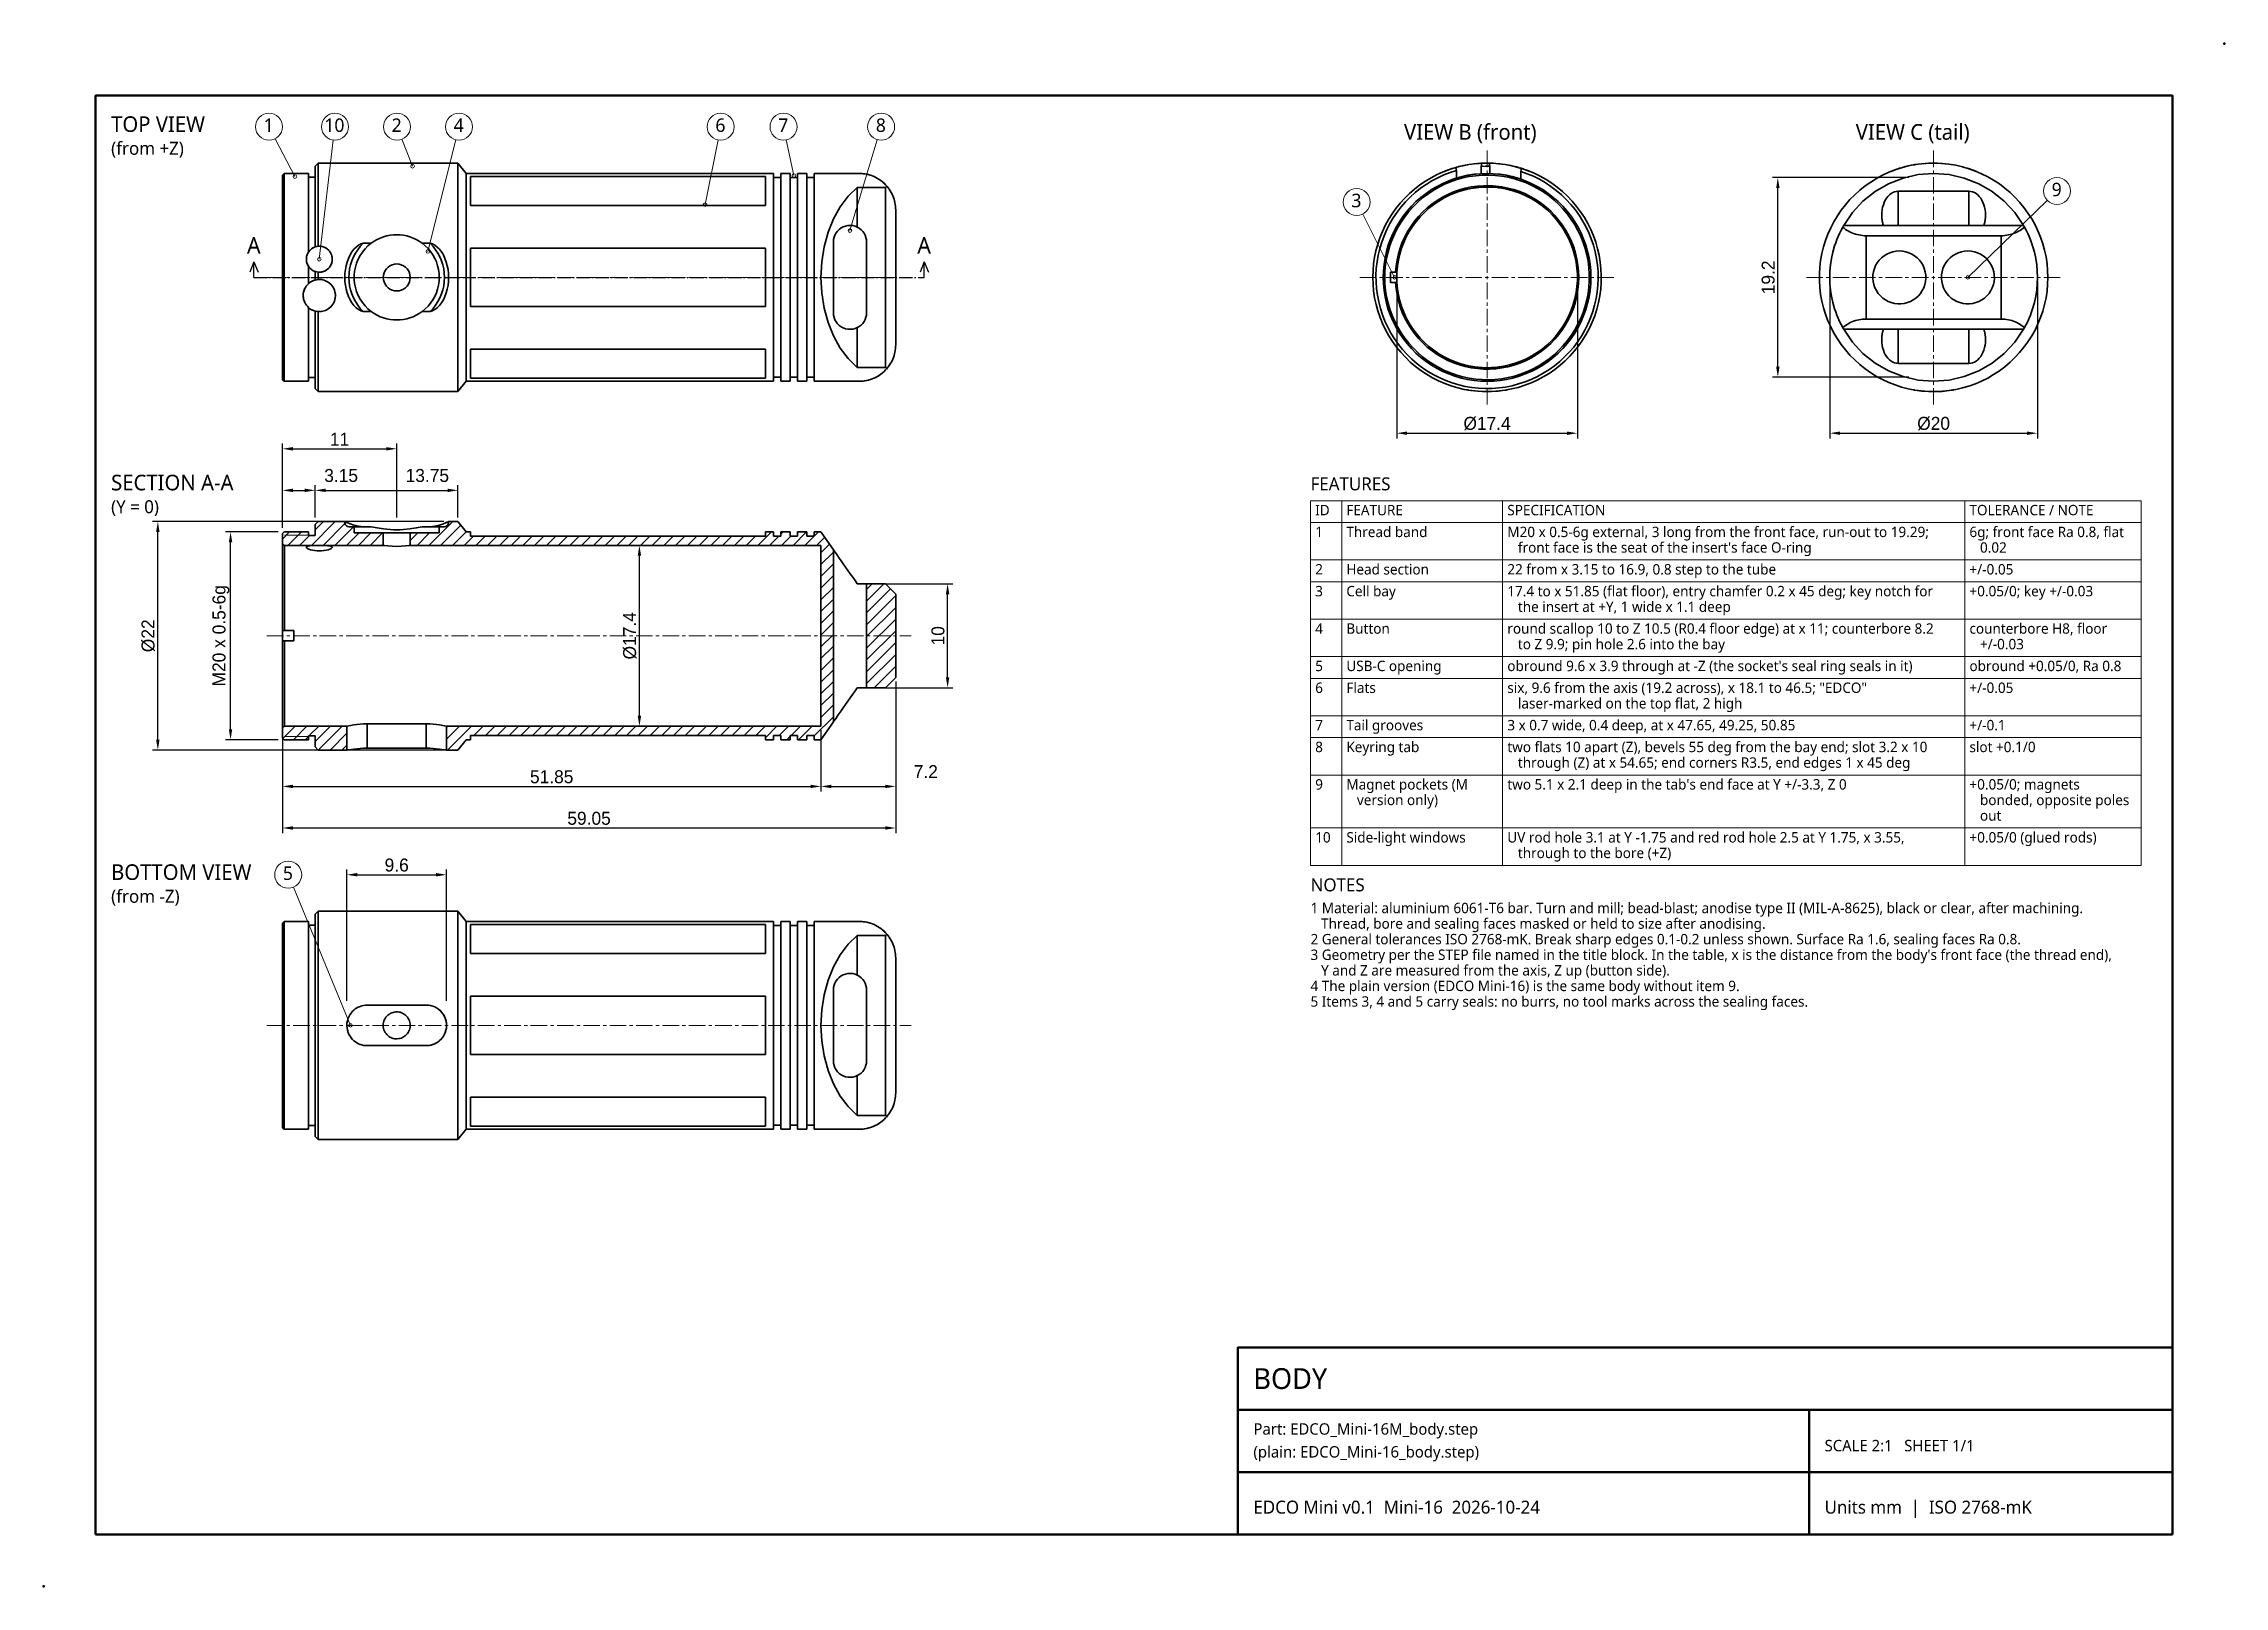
# Model space of a CAD drawing. Header units: millimetres. Extents: x 0 to 420, y 0 to 297.
import ezdxf

# ---------------------------------------------------------------- set-up
doc = ezdxf.new("R2010")
doc.units = ezdxf.units.MM
doc.linetypes.add('CENTER', pattern=[5.08, 3.175, -0.635, 0.635, -0.635])
doc.linetypes.add('DASHDOT', pattern=[3.556, 2.54, -0.508, 0, -0.508])
for name, color, linetype, lineweight in [('BORDER', 7, 'Continuous', 50), ('CENTER', 1, 'CENTER', 13), ('CUTLINE', 1, 'DASHDOT', 25), ('DIM', 5, 'Continuous', 13), ('HATCH', 8, 'Continuous', 9), ('TABLE', 7, 'Continuous', 18), ('TEXT', 7, 'Continuous', 18), ('VISIBLE', 7, 'Continuous', 35)]:
    doc.layers.add(name, color=color, linetype=linetype, lineweight=lineweight)
doc.styles.add('OpenSans', font='OpenSans-Regular.ttf')
doc.dimstyles.new('FK', dxfattribs={"dimtxt": 2.5, "dimasz": 2, "dimexe": 1, "dimexo": 0.8, "dimgap": 0.6, "dimtad": 1, "dimdec": 3, "dimlfac": 0.5, "dimdsep": 46, "dimcen": 2.5, "dimclrd": 5, "dimclre": 5, "dimclrt": 7, "dimazin": 3, "dimtfac": 1, "dimtmove": 0, "dimatfit": 3})

msp = doc.modelspace()

# ---------------------------------------------------------------- texts
at = {"layer": 'TEXT', "style": 'OpenSans'}
for s, height, p in [('TOP VIEW', 3, (13, 280)), ('1', 2.6, (42.3795, 280)), ('10', 2.6, (54.059, 280)), ('2', 2.6, (67.0295, 280)), ('4', 2.6, (78.9795, 280)), ('6', 2.6, (129.3795, 280)), ('7', 2.6, (141.4795, 280)), ('8', 2.6, (160.2795, 280)), ('VIEW B (front)', 3, (262, 278.5)), ('VIEW C (tail)', 3, (349, 278.5)), ('(from +Z)', 2.5, (13, 275.6)), ('9', 2.6, (386.7349, 267.6337)), ('3', 2.6, (251.8648, 265.5)), ('A', 3.2, (39.1497, 256.536)), ('A', 3.2, (168.2497, 256.536)), ('SECTION A-A', 3, (13, 211)), ('FEATURES', 2.5, (244, 211)), ('(Y = 0)', 2.5, (13, 206.6)), ('ID', 2, (244.9, 206.2)), ('FEATURE', 2, (250.9, 206.2)), ('SPECIFICATION', 2, (281.9, 206.2)), ('TOLERANCE / NOTE', 2, (370.9, 206.2)), ('1', 2, (244.9, 202)), ('Thread band', 2, (250.9, 202)), ('M20 x 0.5-6g external, 3 long from the front face, run-out to 19.29;', 2, (281.9, 202)), ('6g; front face Ra 0.8, flat', 2, (370.9, 202)), ("   front face is the seat of the insert's face O-ring", 2, (281.9, 199)), ('   0.02', 2, (370.9, 199)), ('2', 2, (244.9, 194.8)), ('Head section', 2, (250.9, 194.8)), ('22 from x 3.15 to 16.9, 0.8 step to the tube', 2, (281.9, 194.8)), ('+/-0.05', 2, (370.9, 194.8)), ('3', 2, (244.9, 190.6)), ('Cell bay', 2, (250.9, 190.6)), ('17.4 to x 51.85 (flat floor), entry chamfer 0.2 x 45 deg; key notch for', 2, (281.9, 190.6)), ('   the insert at +Y, 1 wide x 1.1 deep', 2, (281.9, 187.6)), ('+0.05/0; key +/-0.03', 2, (370.9, 190.6)), ('4', 2, (244.9, 183.4)), ('Button', 2, (250.9, 183.4)), ('round scallop 10 to Z 10.5 (R0.4 floor edge) at x 11; counterbore 8.2', 2, (281.9, 183.4)), ('counterbore H8, floor', 2, (370.9, 183.4)), ('   to Z 9.9; pin hole 2.6 into the bay', 2, (281.9, 180.4)), ('   +/-0.03', 2, (370.9, 180.4)), ('5', 2, (244.9, 176.2)), ('USB-C opening', 2, (250.9, 176.2)), ("obround 9.6 x 3.9 through at -Z (the socket's seal ring seals in it)", 2, (281.9, 176.2)), ('obround +0.05/0, Ra 0.8', 2, (370.9, 176.2)), ('6', 2, (244.9, 172)), ('Flats', 2, (250.9, 172)), ('six, 9.6 from the axis (19.2 across), x 18.1 to 46.5; "EDCO"', 2, (281.9, 172)), ('+/-0.05', 2, (370.9, 172)), ('   laser-marked on the top flat, 2 high', 2, (281.9, 169)), ('7', 2, (244.9, 164.8)), ('Tail grooves', 2, (250.9, 164.8)), ('3 x 0.7 wide, 0.4 deep, at x 47.65, 49.25, 50.85', 2, (281.9, 164.8)), ('+/-0.1', 2, (370.9, 164.8)), ('8', 2, (244.9, 160.6)), ('Keyring tab', 2, (250.9, 160.6)), ('two flats 10 apart (Z), bevels 55 deg from the bay end; slot 3.2 x 10', 2, (281.9, 160.6)), ('   through (Z) at x 54.65; end corners R3.5, end edges 1 x 45 deg', 2, (281.9, 157.6)), ('slot +0.1/0', 2, (370.9, 160.6)), ('9', 2, (244.9, 153.4)), ('Magnet pockets (M', 2, (250.9, 153.4)), ("two 5.1 x 2.1 deep in the tab's end face at Y +/-3.3, Z 0", 2, (281.9, 153.4)), ('+0.05/0; magnets', 2, (370.9, 153.4)), ('   version only)', 2, (250.9, 150.4)), ('   bonded, opposite poles', 2, (370.9, 150.4)), ('   out', 2, (370.9, 147.4)), ('10', 2, (244.9, 143.2)), ('Side-light windows', 2, (250.9, 143.2)), ('UV rod hole 3.1 at Y -1.75 and red rod hole 2.5 at Y 1.75, x 3.55,', 2, (281.9, 143.2)), ('+0.05/0 (glued rods)', 2, (370.9, 143.2)), ('BOTTOM VIEW', 3, (13, 136)), ('   through to the bore (+Z)', 2, (281.9, 140.2)), ('5', 2.6, (46.0795, 136)), ('NOTES', 2.5, (244, 133.8)), ('(from -Z)', 2.5, (13, 131.6)), ('1 Material: aluminium 6061-T6 bar. Turn and mill; bead-blast; anodise type II (MIL-A-8625), black or clear, after machining.', 2, (244, 129.6)), ('   Thread, bore and sealing faces masked or held to size after anodising.', 2, (244, 126.6)), ("3 Geometry per the STEP file named in the title block. In the table, x is the distance from the body's front face (the thread end),", 2, (244, 120.6)), ('2 General tolerances ISO 2768-mK. Break sharp edges 0.1-0.2 unless shown. Surface Ra 1.6, sealing faces Ra 0.8.', 2, (244, 123.6)), ('   Y and Z are measured from the axis, Z up (button side).', 2, (244, 117.6)), ('4 The plain version (EDCO Mini-16) is the same body without item 9.', 2, (244, 114.6)), ('5 Items 3, 4 and 5 carry seals: no burrs, no tool marks across the sealing faces.', 2, (244, 111.6)), ('BODY', 4, (233, 38)), ('Part: EDCO_Mini-16M_body.step', 2.2, (233, 29.2)), ('(plain: EDCO_Mini-16_body.step)', 2.2, (233, 24.8)), ('SCALE 2:1   SHEET 1/1', 2.2, (343, 26)), ('EDCO Mini v0.1  Mini-16  2026-10-24', 2.5, (233, 14)), ('Units mm  |  ISO 2768-mK', 2.5, (343, 14))]:
    msp.add_text(s, height=height, dxfattribs=at).set_placement(p)

# ---------------------------------------------------------------- dimensions: what is measured, and where the dimension line sits
at = {"layer": 'DIM'}
for base, p1, p2 in [((334, 232.8), (360, 232.8), (360, 271.2)), ((174.1, 173), (161.3, 173), (161.3, 193))]:
    msp.add_linear_dim(base=base, p1=p1, p2=p2, angle=90, dimstyle='FK', dxfattribs=at).render()
for base, p1, p2 in [((260.6, 222), (260.6, 252), (295.4, 252)), ((344, 222), (344, 252), (384, 252))]:
    msp.add_linear_dim(base=base, p1=p1, p2=p2, text='%%c<>', dimstyle='FK', dxfattribs=at).render()
for base, p1, p2 in [((46, 219), (46, 203), (68, 205)), ((46, 146), (46, 163), (164.1, 175)), ((46, 154), (46, 165.6), (149.7, 165.6)), ((58.4, 137), (58.4, 111.9), (77.6, 111.9))]:
    msp.add_linear_dim(base=base, p1=p1, p2=p2, dimstyle='FK', dxfattribs=at).render()
for base, p1, p2, location in [((46, 211), (46, 203), (52.3, 205), (57.3, 213.85)), ((52.3, 211), (52.3, 205), (79.8, 205), (73.9, 213.85)), ((149.7, 154), (149.7, 165.6), (164.1, 175), (169.9, 156.85))]:
    msp.add_linear_dim(base=base, p1=p1, p2=p2, location=location, dimstyle='FK', override={"dimtmove": 2}, dxfattribs=at).render()
for base, p1, p2, text in [((22, 161), (77.9, 161), (77.9, 205), '%%c<>'), ((36, 163), (46, 163), (46, 203), 'M20 x 0.5-6g'), ((114.75, 165.6), (114.75, 165.6), (114.75, 200.4), '%%c<>')]:
    msp.add_linear_dim(base=base, p1=p1, p2=p2, angle=90, text=text, dimstyle='FK', dxfattribs=at).render()

# ---------------------------------------------------------------- linework, layer by layer
at = {"layer": 'BORDER'}
for p, q in [((230, 34), (410, 34)), ((340, 10), (340, 34)), ((230, 22), (410, 22))]:
    msp.add_line(p, q, dxfattribs=at)
for points in [[(10, 10), (410, 10), (410, 287), (10, 287)], [(230, 10), (410, 10), (410, 46), (230, 46)]]:
    msp.add_lwpolyline(points, close=True, dxfattribs=at)
for p in [(420, 297), (0, 0)]:
    msp.add_point(p, dxfattribs=at)
at = {"layer": 'CENTER'}
for p, q in [((278, 227.5), (278, 276.5)), ((364, 227.5), (364, 276.5)), ((43, 252), (167.1, 252)), ((253.5, 252), (302.5, 252)), ((339.5, 252), (388.5, 252)), ((43, 183), (167.1, 183)), ((43, 108), (167.1, 108))]:
    msp.add_line(p, q, dxfattribs=at)
at = {"layer": 'CUTLINE'}
for p, q in [((40.5, 255), (39.7, 253)), ((40.5, 252), (40.5, 255)), ((40.5, 255), (41.3, 253)), ((169.6, 255), (168.8, 253)), ((169.6, 252), (169.6, 255)), ((169.6, 255), (170.4, 253)), ((40.5, 252), (169.6, 252))]:
    msp.add_line(p, q, dxfattribs=at)
at = {"layer": 'DIM'}
for p, q in [((48.4, 271.4), (44.601, 278.694)), ((53.1, 255.5), (55.7962, 278.4178)), ((71.05, 273.4), (69.0046, 278.5816)), ((74, 257), (79.3694, 278.4776)), ((127.4, 266), (129.8901, 278.4505)), ((144.5, 271.6), (143.0411, 278.4569)), ((155.3, 261), (160.5529, 278.5097)), ((370.6, 252), (385.8888, 266.8238)), ((260.2, 252), (254.0563, 264.1786)), ((59.1, 108), (48.0941, 134.5976))]:
    msp.add_line(p, q, dxfattribs=at)
for centre, radius in [((43.4, 281), 2.6), ((56.1, 281), 2.6), ((68.05, 281), 2.6), ((80, 281), 2.6), ((130.4, 281), 2.6), ((142.5, 281), 2.6), ((161.3, 281), 2.6), ((71.05, 273.4), 0.35), ((48.4, 271.4), 0.35), ((144.5, 271.6), 0.35), ((252.8853, 266.5), 2.6), ((387.7554, 268.6337), 2.6), ((127.4, 266), 0.35), ((155.3, 261), 0.35), ((74, 257), 0.35), ((53.1, 255.5), 0.35), ((260.2, 252), 0.35), ((370.6, 252), 0.35), ((47.1, 137), 2.6), ((59.1, 108), 0.35)]:
    msp.add_circle(centre, radius, dxfattribs=at)
at = {"layer": 'HATCH'}
for p, q in [((46, 201.6177), (47.3823, 203)), ((46.4, 202.3866), (51, 202.3866)), ((47.0451, 200.4), (49.6451, 203)), ((49.3078, 200.4), (51.1944, 202.2866)), ((51.5706, 200.4), (56.1706, 205)), ((52.3, 203.3922), (53.9078, 205)), ((53.8333, 200.4), (58.0387, 204.6054)), ((56.096, 200.4), (59.696, 204)), ((58.3588, 200.4), (60.7588, 202.8)), ((60.6215, 200.4), (63.0215, 202.8)), ((62.8843, 200.4), (65.2843, 202.8)), ((70.6, 201.3275), (72.0725, 202.8)), ((71.9352, 200.4), (74.3352, 202.8)), ((74.198, 200.4), (78.798, 205)), ((76.4607, 200.4), (80.3603, 204.2996)), ((78.7235, 200.4), (81.366, 203.0425)), ((80.9862, 200.4), (82.7862, 202.2)), ((83.2489, 200.4), (85.0489, 202.2)), ((85.5117, 200.4), (87.3117, 202.2)), ((87.7744, 200.4), (89.5744, 202.2)), ((90.0372, 200.4), (91.8372, 202.2)), ((92.2999, 200.4), (94.0999, 202.2)), ((94.5627, 200.4), (96.3627, 202.2)), ((96.8254, 200.4), (98.6254, 202.2)), ((99.0881, 200.4), (100.8881, 202.2)), ((101.3509, 200.4), (103.1509, 202.2)), ((103.6136, 200.4), (105.4136, 202.2)), ((105.8764, 200.4), (107.6764, 202.2)), ((108.1391, 200.4), (109.9391, 202.2)), ((110.4018, 200.4), (112.2018, 202.2)), ((112.6646, 200.4), (114.4646, 202.2)), ((114.9273, 200.4), (116.7273, 202.2)), ((117.1901, 200.4), (118.9901, 202.2)), ((119.4528, 200.4), (121.2528, 202.2)), ((121.7156, 200.4), (123.5156, 202.2)), ((123.9783, 200.4), (125.7783, 202.2)), ((126.241, 200.4), (128.041, 202.2)), ((128.5038, 200.4), (130.3038, 202.2)), ((130.7665, 200.4), (132.5665, 202.2)), ((133.0293, 200.4), (134.8293, 202.2)), ((135.292, 200.4), (137.092, 202.2)), ((137.5547, 200.4), (140.1547, 203)), ((139.8175, 200.4), (141.6175, 202.2)), ((142, 202.5825), (142.4175, 203)), ((142.0802, 200.4), (143.8802, 202.2)), ((144.343, 200.4), (146.943, 203)), ((146.6057, 200.4), (149.2057, 203)), ((148.8685, 200.4), (150.4283, 201.9599)), ((65.147, 200.4), (65.4, 200.653)), ((149.7, 198.9688), (151.3602, 200.629)), ((149.7, 196.7061), (152.1, 199.1061)), ((149.7, 194.4433), (152.1, 196.8433)), ((149.7, 192.1806), (152.1, 194.5806)), ((149.7, 189.9178), (152.1, 192.3178)), ((149.7, 187.6551), (152.1, 190.0551)), ((158.5, 189.6669), (161.8331, 193)), ((158.5, 191.9296), (159.5704, 193)), ((158.5, 187.4041), (163.1079, 192.0121)), ((158.5, 185.1414), (164.1, 190.7414)), ((149.7, 185.3924), (152.1, 187.7924)), ((149.7, 183.1296), (152.1, 185.5296)), ((158.5, 182.8786), (164.1, 188.4786)), ((158.5, 180.6159), (164.1, 186.2159)), ((149.7, 180.8669), (152.1, 183.2669)), ((149.7, 178.6041), (152.1, 181.0041)), ((158.5, 178.3532), (164.1, 183.9532)), ((158.5, 176.0904), (164.1, 181.6904)), ((149.7, 176.3414), (152.1, 178.7414)), ((149.7, 174.0786), (152.1, 176.4786)), ((158.5, 173.8277), (164.1, 179.4277)), ((159.9351, 173), (164.1, 177.1649)), ((149.7, 171.8159), (152.1, 174.2159)), ((149.7, 169.5532), (152.1, 171.9532)), ((149.7, 167.2904), (152.1, 169.6904)), ((46.0745, 163.2255), (48.4489, 165.6)), ((48.1117, 163), (50.7117, 165.6)), ((51.0878, 163.7134), (52.9744, 165.6)), ((52.3, 162.6628), (55.2372, 165.6)), ((52.9, 161), (57.4999, 165.6)), ((55.1627, 161), (58.4, 164.2373)), ((77.6, 163.0727), (80.1273, 165.6)), ((77.6, 165.3354), (77.8646, 165.6)), ((77.7901, 161), (82.3901, 165.6)), ((82.8528, 163.8), (84.6528, 165.6)), ((85.1156, 163.8), (86.9156, 165.6)), ((87.3783, 163.8), (89.1783, 165.6)), ((89.641, 163.8), (91.441, 165.6)), ((91.9038, 163.8), (93.7038, 165.6)), ((94.1665, 163.8), (95.9665, 165.6)), ((96.4293, 163.8), (98.2293, 165.6)), ((98.692, 163.8), (100.492, 165.6)), ((100.9547, 163.8), (102.7547, 165.6)), ((103.2175, 163.8), (105.0175, 165.6)), ((105.4802, 163.8), (107.2802, 165.6)), ((107.743, 163.8), (109.543, 165.6)), ((110.0057, 163.8), (111.8057, 165.6)), ((112.2685, 163.8), (114.0685, 165.6)), ((114.5312, 163.8), (116.3312, 165.6)), ((116.7939, 163.8), (118.5939, 165.6)), ((119.0567, 163.8), (120.8567, 165.6)), ((121.3194, 163.8), (123.1194, 165.6)), ((123.5822, 163.8), (125.3822, 165.6)), ((125.8449, 163.8), (127.6449, 165.6)), ((128.1076, 163.8), (129.9076, 165.6)), ((130.3704, 163.8), (132.1704, 165.6)), ((132.6331, 163.8), (134.4331, 165.6)), ((134.8959, 163.8), (136.6959, 165.6)), ((137.1586, 163.8), (138.9586, 165.6)), ((139, 163.3786), (141.2214, 165.6)), ((141.6841, 163.8), (143.4841, 165.6)), ((143.9468, 163.8), (145.7468, 165.6)), ((145.4096, 163), (148.0096, 165.6)), ((148.4, 163.7277), (152.1, 167.4277)), ((46.4, 163.6134), (51, 163.6134)), ((50.3744, 163), (51, 163.6256)), ((57.4254, 161), (58.4, 161.9746)), ((82.0528, 163), (82.2, 163.1472)), ((143.1468, 163), (143.8, 163.6532))]:
    msp.add_line(p, q, dxfattribs=at)
at = {"layer": 'TABLE'}
for p, q in [((244, 209), (404, 209)), ((244, 209), (244, 138.8)), ((250, 209), (250, 138.8)), ((281, 209), (281, 138.8)), ((370, 209), (370, 138.8)), ((404, 209), (404, 138.8)), ((244, 204.8), (404, 204.8)), ((244, 197.6), (404, 197.6)), ((244, 193.4), (404, 193.4)), ((244, 186.2), (404, 186.2)), ((244, 179), (404, 179)), ((244, 174.8), (404, 174.8)), ((244, 167.6), (404, 167.6)), ((244, 163.4), (404, 163.4)), ((244, 156.2), (404, 156.2)), ((244, 146), (404, 146)), ((244, 138.8), (404, 138.8))]:
    msp.add_line(p, q, dxfattribs=at)
at = {"layer": 'VISIBLE'}
for points in [[(52.3, 273.4), (52.9, 274)], [(52.3, 273.4), (52.3, 273.3088), (52.3, 273.036), (52.3, 272.5838), (52.3, 271.9562), (52.3, 271.1585), (52.3, 270.1975), (52.3, 269.0814), (52.3, 267.8197), (52.3, 266.4231), (52.3, 264.9036), (52.3, 263.2741), (52.3, 261.5485), (52.3, 259.7415), (52.3, 257.8685)], [(52.9, 274), (52.9, 273.906), (52.9, 273.6246), (52.9, 273.1584), (52.9, 272.5113), (52.9, 271.6889), (52.9, 270.6981), (52.9, 269.5474), (52.9, 268.2467), (52.9, 266.8072), (52.9, 265.241), (52.9, 263.5616), (52.9, 261.7834), (52.9, 259.9216), (52.9, 257.992)], [(52.9, 274), (79.8, 274)], [(79.8, 274), (79.8, 273.4484), (79.8, 271.8213), (79.8, 269.2003), (79.8, 265.7168), (79.8, 261.5454), (79.8, 256.8955), (79.8, 252), (79.8, 247.1045), (79.8, 242.4546), (79.8, 238.2832), (79.8, 234.7997), (79.8, 232.1787), (79.8, 230.5516), (79.8, 230)], [(79.8, 274), (81.4, 272)], [(256, 252), (256.0381, 253.2942), (256.1523, 254.5839), (256.3421, 255.8647), (256.607, 257.1321), (256.9459, 258.3817), (257.3578, 259.6092), (257.8412, 260.8103), (258.3944, 261.981), (259.0155, 263.117), (259.7023, 264.2146), (260.4526, 265.2698), (261.2636, 266.2791), (262.1326, 267.2389), (263.0565, 268.146), (264.0322, 268.9971), (265.0563, 269.7894), (266.1252, 270.52), (267.2353, 271.1865), (268.3826, 271.7865), (269.5633, 272.318), (270.7731, 272.7791), (272.008, 273.1683)], [(274.5, 273.7198), (273.4424, 273.5227), (272.6351, 273.3358), (272.1578, 273.2101), (272.0394, 273.1771), (272, 273.166)], [(272, 273.166), (272.008, 273.1683)], [(272.1023, 273.1947), (272.008, 273.1683)], [(272.1023, 273.1947), (272.008, 273.1683)], [(272.008, 273.1683), (272.0504, 272.8692), (272.1315, 272.5796)], [(272.5804, 273.322), (272.4132, 273.2788)], [(272.5804, 273.322), (272.4132, 273.2788)], [(274.25, 273.678), (273.3591, 273.5049), (272.6074, 273.3288)], [(274.25, 273.678), (273.3591, 273.5049), (272.6074, 273.3288)], [(277, 273.9773), (276.9614, 273.9755), (276.8449, 273.9697), (276.3715, 273.9396), (275.5594, 273.8642), (274.5, 273.7198)], [(275.0403, 273.8), (275.068, 273.8038)], [(275.5067, 273.8583), (275.9576, 273.905)], [(276.1441, 273.9216), (276.4594, 273.946)], [(276.4932, 273.9483), (276.748, 273.9643)], [(276.8685, 273.3701), (276.9492, 273.673), (276.992, 273.9769)], [(276.8685, 273.3701), (277.6865, 273.3977), (278.505, 273.394)], [(276.8685, 271.968), (276.8685, 273.3701)], [(276.992, 273.9769), (277.6991, 273.9979), (278.4065, 273.9962)], [(278.4039, 273.9963), (278.4065, 273.9962)], [(281.5, 273.7198), (280.2256, 273.8871), (279.2395, 273.9651), (278.4065, 273.9962)], [(278.4065, 273.9962), (278.4407, 273.6947), (278.505, 273.394)], [(278.4065, 273.9962), (278.4247, 273.9959)], [(278.505, 271.9936), (278.505, 273.394)], [(278.553, 273.993), (278.6106, 273.9915)], [(278.9956, 273.9775), (279.5511, 273.9453)], [(279.6198, 273.9403), (279.6198, 273.9403)], [(280.0669, 273.9027), (280.4875, 273.8589)], [(280.9504, 273.8013), (280.9597, 273.8)], [(280.9597, 273.8), (281.4973, 273.7202)], [(280.9597, 273.8), (281.4973, 273.7202)], [(284.5935, 272.9887), (283.7494, 273.2355), (282.7723, 273.4762), (281.5, 273.7198)], [(281.5029, 273.7193), (281.845, 273.6614)], [(281.5029, 273.7193), (281.845, 273.6614)], [(282.3241, 273.5709), (283.0129, 273.4213)], [(282.3241, 273.5709), (283.0129, 273.4213)], [(283.3901, 273.3295), (284.1137, 273.1335)], [(283.3901, 273.3295), (284.1137, 273.1335)], [(284.2359, 273.0977), (284.2405, 273.0964)], [(284.2359, 273.0977), (284.2405, 273.0964)], [(284.3517, 273.0632), (284.4693, 273.0273)], [(284.3517, 273.0632), (284.4693, 273.0273)], [(284.5356, 273.0068), (284.5374, 273.0062)], [(284.5356, 273.0068), (284.5374, 273.0062)], [(284.5547, 273.0009), (284.5573, 273.0001)], [(284.5547, 273.0009), (284.5573, 273.0001)], [(386, 252), (385.9606, 253.3157), (385.8426, 254.6267), (385.6465, 255.9283), (385.3728, 257.2158), (385.0226, 258.4846), (384.5972, 259.7302), (384.098, 260.9482), (383.5269, 262.1341), (382.8859, 263.2838), (382.1773, 264.393), (381.4036, 265.4579), (380.5676, 266.4747), (379.6723, 267.4396), (378.7209, 268.3492), (377.7168, 269.2003), (376.6636, 269.9898), (375.565, 270.715), (374.4251, 271.3731), (373.2479, 271.9619), (372.0375, 272.4792), (370.7984, 272.9232), (369.5349, 273.2924), (368.2516, 273.5853), (366.9531, 273.8009), (365.6441, 273.9385), (364.3291, 273.9975), (363.013, 273.9778), (361.7004, 273.8795), (360.396, 273.7028), (359.1045, 273.4484), (357.8306, 273.1173), (356.5787, 272.7105), (355.3534, 272.2296), (354.1591, 271.6763), (353, 271.0526), (351.8803, 270.3606), (350.8039, 269.6029), (349.7748, 268.7823), (348.7966, 267.9015), (347.8729, 266.9638), (347.0068, 265.9725), (346.2016, 264.9313), (345.4601, 263.8437), (344.785, 262.7138), (344.1787, 261.5454), (343.6433, 260.343), (343.1808, 259.1106), (342.7928, 257.8528), (342.4808, 256.5741), (342.2457, 255.2789), (342.0886, 253.9721), (342.0098, 252.6581), (342.0098, 251.3419), (342.0886, 250.0279), (342.2457, 248.7211), (342.4808, 247.4259), (342.7928, 246.1472), (343.1808, 244.8894), (343.6433, 243.657), (344.1787, 242.4546), (344.785, 241.2862), (345.4601, 240.1563), (346.2016, 239.0687), (347.0068, 238.0275), (347.8729, 237.0362), (348.7966, 236.0985), (349.7748, 235.2177), (350.8039, 234.3971), (351.8803, 233.6394), (353, 232.9474), (354.1591, 232.3237), (355.3534, 231.7704), (356.5787, 231.2895), (357.8306, 230.8827), (359.1045, 230.5516), (360.396, 230.2972), (361.7004, 230.1205), (363.013, 230.0222), (364.3291, 230.0025), (365.6441, 230.0615), (366.9531, 230.1991), (368.2516, 230.4147), (369.5349, 230.7076), (370.7984, 231.0768), (372.0375, 231.5208), (373.2479, 232.0381), (374.4251, 232.6269), (375.565, 233.285), (376.6636, 234.0102), (377.7168, 234.7997), (378.7209, 235.6508), (379.6723, 236.5604), (380.5676, 237.5253), (381.4036, 238.5421), (382.1773, 239.607), (382.8859, 240.7162), (383.5269, 241.8659), (384.098, 243.0518), (384.5972, 244.2698), (385.0226, 245.5154), (385.3728, 246.7842), (385.6465, 248.0717), (385.8426, 249.3733), (385.9606, 250.6843), (386, 252)], [(361.0403, 273.8), (360.3343, 273.6925), (359.6883, 273.5733), (358.598, 273.3265), (357.809, 273.1109), (357.5529, 273.0341), (357.4737, 273.0097), (357.4426, 273)], [(361.0403, 273.8), (360.3343, 273.6925), (359.6883, 273.5733), (358.598, 273.3265), (357.809, 273.1109), (357.5529, 273.0341), (357.4737, 273.0097), (357.4426, 273)], [(360.2905, 273.685), (360.5, 273.7198)], [(366.9597, 273.8), (366.2521, 273.8844), (365.5178, 273.9476), (364.764, 273.9867), (364, 274), (363.236, 273.9867), (362.4822, 273.9476), (361.7479, 273.8844), (361.0403, 273.8)], [(46, 271.7), (46.3, 272)], [(46, 271.7), (46, 271.2061), (46, 269.7491), (46, 267.4021), (46, 264.2827), (46, 260.5475), (46, 256.3837), (46, 252), (46, 247.6163), (46, 243.4525), (46, 239.7173), (46, 236.5979), (46, 234.2509), (46, 232.7939), (46, 232.3)], [(46.3, 272), (46.3, 271.4986), (46.3, 270.0194), (46.3, 267.6366), (46.3, 264.4698), (46.3, 260.6777), (46.3, 256.4504), (46.3, 252), (46.3, 247.5496), (46.3, 243.3223), (46.3, 239.5302), (46.3, 236.3634), (46.3, 233.9806), (46.3, 232.5014), (46.3, 232)], [(46.3, 272), (51, 272)], [(51, 272), (51, 271.9104), (51, 271.6425), (51, 271.1986), (51, 270.5828), (51, 269.8005), (51, 268.8587), (51, 267.7659), (51, 266.5319), (51, 265.1678), (51, 263.6856), (51, 262.0989), (51, 260.4216), (51, 258.6689), (51, 256.8565)], [(51, 271.2866), (52.3, 271.2866)], [(81.4, 272), (81.4, 271.4986), (81.4, 270.0194), (81.4, 267.6366), (81.4, 264.4698), (81.4, 260.6777), (81.4, 256.4504), (81.4, 252), (81.4, 247.5496), (81.4, 243.3223), (81.4, 239.5302), (81.4, 236.3634), (81.4, 233.9806), (81.4, 232.5014), (81.4, 232)], [(81.4, 272), (140.6, 272)], [(82.2, 271.4277), (82.2, 271.2192), (82.2, 270.9791), (82.2, 270.7078), (82.2, 270.4058), (82.2, 270.0736), (82.2, 269.7116), (82.2, 269.3205), (82.2, 268.901), (82.2, 268.4536), (82.2, 267.9793), (82.2, 267.4787), (82.2, 266.9526), (82.2, 266.402), (82.2, 265.8277)], [(82.2, 271.4277), (139, 271.4277)], [(139, 271.4277), (139, 271.2192), (139, 270.9791), (139, 270.7078), (139, 270.4058), (139, 270.0736), (139, 269.7116), (139, 269.3205), (139, 268.901), (139, 268.4536), (139, 267.9793), (139, 267.4787), (139, 266.9526), (139, 266.402), (139, 265.8277)], [(140.6, 272), (140.6, 271.4986), (140.6, 270.0194), (140.6, 267.6366), (140.6, 264.4698), (140.6, 260.6777), (140.6, 256.4504), (140.6, 252), (140.6, 247.5496), (140.6, 243.3223), (140.6, 239.5302), (140.6, 236.3634), (140.6, 233.9806), (140.6, 232.5014), (140.6, 232)], [(140.6, 271.2), (142, 271.2)], [(142, 272), (142, 271.4986), (142, 270.0194), (142, 267.6366), (142, 264.4698), (142, 260.6777), (142, 256.4504), (142, 252), (142, 247.5496), (142, 243.3223), (142, 239.5302), (142, 236.3634), (142, 233.9806), (142, 232.5014), (142, 232)], [(142, 272), (143.8, 272)], [(143.8, 272), (143.8, 271.4986), (143.8, 270.0194), (143.8, 267.6366), (143.8, 264.4698), (143.8, 260.6777), (143.8, 256.4504), (143.8, 252), (143.8, 247.5496), (143.8, 243.3223), (143.8, 239.5302), (143.8, 236.3634), (143.8, 233.9806), (143.8, 232.5014), (143.8, 232)], [(143.8, 271.2), (145.2, 271.2)], [(145.2, 272), (145.2, 271.4986), (145.2, 270.0194), (145.2, 267.6366), (145.2, 264.4698), (145.2, 260.6777), (145.2, 256.4504), (145.2, 252), (145.2, 247.5496), (145.2, 243.3223), (145.2, 239.5302), (145.2, 236.3634), (145.2, 233.9806), (145.2, 232.5014), (145.2, 232)], [(145.2, 272), (147, 272)], [(147, 272), (147, 271.4986), (147, 270.0194), (147, 267.6366), (147, 264.4698), (147, 260.6777), (147, 256.4504), (147, 252), (147, 247.5496), (147, 243.3223), (147, 239.5302), (147, 236.3634), (147, 233.9806), (147, 232.5014), (147, 232)], [(147, 271.2), (148.4, 271.2)], [(148.4, 272), (148.4, 271.4986), (148.4, 270.0194), (148.4, 267.6366), (148.4, 264.4698), (148.4, 260.6777), (148.4, 256.4504), (148.4, 252), (148.4, 247.5496), (148.4, 243.3223), (148.4, 239.5302), (148.4, 236.3634), (148.4, 233.9806), (148.4, 232.5014), (148.4, 232)], [(157.1, 272), (148.4, 272)], [(156.7021, 269.3205), (154.9727, 267.6366), (153.4384, 265.6035), (152.1334, 263.2664), (151.0868, 260.6777), (150.3222, 257.8951), (149.8564, 254.9808), (149.7, 252), (149.8564, 249.0192), (150.3222, 246.1049), (151.0868, 243.3223), (152.1334, 240.7336), (153.4384, 238.3965), (154.9727, 236.3634), (156.7021, 234.6795)], [(156.7021, 269.3205), (162.12, 269.3205)], [(156.7021, 269.3205), (156.7021, 261.6765)], [(157.1, 272), (157.8183, 271.963), (158.5327, 271.8518), (159.2365, 271.666), (159.9266, 271.4039), (160.2656, 271.2433), (160.5998, 271.0623), (160.9286, 270.8602), (161.251, 270.6364), (161.5661, 270.3902), (161.8726, 270.1208), (162.1692, 269.8274), (162.4542, 269.5092)], [(158.2534, 271.9043), (157.6778, 271.9761), (157.1, 272)], [(158.2566, 271.9038), (158.2566, 271.9038)], [(158.2593, 271.9033), (158.2593, 271.9033)], [(158.262, 271.9029), (158.262, 271.9029)], [(159.1935, 271.6796), (158.5326, 271.8518)], [(159.8395, 271.4417), (159.8395, 271.4417)], [(159.8484, 271.4379), (159.8484, 271.4379)], [(159.8575, 271.434), (159.8574, 271.4341)], [(159.8687, 271.4292), (159.8622, 271.432)], [(159.8693, 271.4289), (159.8692, 271.429)], [(159.8766, 271.4258), (159.8765, 271.4258)], [(159.8839, 271.4226), (159.8838, 271.4226)], [(160.7418, 270.978), (160.172, 271.2899)], [(161.2324, 270.65), (161.2324, 270.6501)], [(161.2392, 270.6451), (161.2392, 270.6451)], [(161.2461, 270.6401), (161.246, 270.6401)], [(161.2546, 270.6338), (161.2545, 270.6338)], [(161.263, 270.6275), (161.263, 270.6275)], [(161.2715, 270.6212), (161.2715, 270.6212)], [(162.0633, 269.9362), (161.6952, 270.2805)], [(162.12, 269.3205), (162.1437, 269.3342), (162.1675, 269.3479), (162.1913, 269.3615), (162.2151, 269.3751), (162.2389, 269.3886), (162.2628, 269.4022), (162.2866, 269.4157), (162.3105, 269.4291), (162.3344, 269.4425), (162.3583, 269.4559), (162.3823, 269.4693), (162.4062, 269.4826), (162.4302, 269.4959), (162.4542, 269.5092)], [(162.12, 269.3205), (162.12, 234.6795)], [(162.4542, 269.5092), (162.6728, 269.236), (162.8776, 268.9522), (163.0678, 268.6585), (163.2432, 268.3557), (163.4033, 268.0445), (163.5475, 267.7257), (163.6757, 267.4001), (163.7874, 267.0685), (163.8824, 266.7317), (163.9605, 266.3906), (164.0214, 266.046), (164.065, 265.6988), (164.0913, 265.3498), (164.1, 265)], [(284.5935, 272.9887), (285.8314, 272.5589), (287.0414, 272.0563), (288.2193, 271.4824), (289.3611, 270.8395), (290.4625, 270.1297), (291.5197, 269.3556), (292.5289, 268.52), (293.4866, 267.6258), (294.3894, 266.6761), (295.234, 265.6744), (296.0175, 264.6241), (296.7371, 263.5291), (297.3902, 262.3932), (297.9746, 261.2204), (298.4881, 260.0149), (298.9289, 258.781), (299.2954, 257.523), (299.5865, 256.2455), (299.8009, 254.9528), (299.9381, 253.6497), (299.9974, 252.3408), (299.9786, 251.0306), (299.8819, 249.7239), (299.7076, 248.4253), (299.4563, 247.1393), (299.1289, 245.8706), (298.7265, 244.6236), (298.2506, 243.4028), (297.7029, 242.2125), (297.0853, 241.0569), (296.3999, 239.9401), (295.6494, 238.8661), (294.8362, 237.8387), (293.9632, 236.8615), (293.0337, 235.938), (292.0508, 235.0715), (291.0181, 234.265), (289.9392, 233.5215), (288.818, 232.8435), (287.6583, 232.2335), (286.4645, 231.6935), (285.2406, 231.2256), (283.991, 230.8314), (282.7201, 230.5123), (281.4325, 230.2694), (280.1328, 230.1036), (278.8255, 230.0155), (277.5152, 230.0053), (276.2067, 230.0732), (274.9045, 230.2189), (273.6133, 230.4418), (272.3377, 230.7412), (271.0821, 231.116), (269.8511, 231.5648), (268.649, 232.0862), (267.4801, 232.6782), (266.3485, 233.3388), (265.2582, 234.0655), (264.2131, 234.8559), (263.2169, 235.707), (262.2732, 236.616), (261.3852, 237.5795), (260.5562, 238.5942), (259.7891, 239.6565), (259.0865, 240.7625), (258.4511, 241.9084), (257.885, 243.0901), (257.3902, 244.3034), (256.9686, 245.544), (256.6216, 246.8075), (256.3503, 248.0894), (256.1559, 249.3852), (256.039, 250.6903), (256, 252)], [(284.495, 272.3906), (285.7181, 271.9597), (286.9129, 271.4556), (288.075, 270.88), (289.2, 270.2351), (290.2839, 269.5233), (291.3228, 268.7471), (292.3127, 267.9094), (293.25, 267.0132), (294.1314, 266.062), (294.9535, 265.0591), (295.7133, 264.0083), (296.4081, 262.9133), (297.0354, 261.7783), (297.5927, 260.6074), (298.078, 259.4049), (298.4897, 258.1752), (298.8261, 256.9228), (299.086, 255.6523), (299.2685, 254.3684), (299.3729, 253.0758), (299.3989, 251.7793), (299.3462, 250.4836), (299.2152, 249.1935), (299.0062, 247.9136), (298.7201, 246.6488), (298.358, 245.4036), (297.9211, 244.1826), (297.411, 242.9904), (296.8296, 241.8312), (296.1792, 240.7094), (295.4619, 239.629), (294.6805, 238.5941), (293.8379, 237.6083), (292.9371, 236.6755), (291.9815, 235.7989), (290.9746, 234.9817), (289.9199, 234.2271), (288.8216, 233.5378), (287.6834, 232.9162), (286.5098, 232.3647), (285.3048, 231.8853), (284.0731, 231.4798), (282.8191, 231.1497), (281.5473, 230.8961), (280.2625, 230.7199), (278.9695, 230.622), (277.6728, 230.6025), (276.3774, 230.6616), (275.0879, 230.7991), (273.8091, 231.0144), (272.5457, 231.3067), (271.3024, 231.6751), (270.0836, 232.1181), (268.8939, 232.6341), (267.7376, 233.2212), (266.619, 233.8773), (265.5422, 234.5999), (264.5112, 235.3864), (263.5297, 236.2339), (262.6013, 237.1393), (261.7295, 238.0993), (260.9174, 239.1103), (260.168, 240.1687), (259.4841, 241.2705), (258.8683, 242.4117), (258.3226, 243.5881), (257.8492, 244.7954), (257.4499, 246.0291), (257.1259, 247.2848), (256.8787, 248.5578), (256.7089, 249.8434), (256.6174, 251.137), (256.6044, 252.4337), (256.6699, 253.7288), (256.8138, 255.0176), (257.0355, 256.2953), (257.3341, 257.5572), (257.7087, 258.7987), (258.1577, 260.0153), (258.6796, 261.2024), (259.2725, 262.3557), (259.9341, 263.471), (260.6621, 264.5442), (261.4537, 265.5713), (262.3061, 266.5486), (263.2161, 267.4725), (264.1804, 268.3395), (265.1955, 269.1466), (266.2576, 269.8906), (267.3627, 270.569), (268.507, 271.1792), (269.6861, 271.719), (270.8957, 272.1864), (272.1315, 272.5796)], [(258, 252), (258.0395, 253.2558), (258.1577, 254.5067), (258.3543, 255.7476), (258.6283, 256.9738), (258.9789, 258.1803), (259.4045, 259.3625), (259.9035, 260.5156), (260.4739, 261.6351), (261.1134, 262.7165), (261.8197, 263.7557), (262.5897, 264.7485), (263.4206, 265.6909), (264.3091, 266.5794), (265.2515, 267.4103), (266.2443, 268.1803), (267.2835, 268.8866), (268.3649, 269.5261), (269.4844, 270.0965), (270.6375, 270.5955), (271.8197, 271.0211), (273.0262, 271.3717), (274.2524, 271.6457), (275.4933, 271.8423), (276.7442, 271.9605), (278, 272), (279.2558, 271.9605), (280.5067, 271.8423), (281.7476, 271.6457), (282.9738, 271.3717), (284.1803, 271.0211), (285.3625, 270.5955), (286.5156, 270.0965), (287.6351, 269.5261), (288.7165, 268.8866), (289.7557, 268.1803), (290.7485, 267.4103), (291.6909, 266.5794), (292.5794, 265.6909), (293.4103, 264.7485), (294.1803, 263.7557), (294.8866, 262.7165), (295.5261, 261.6351), (296.0965, 260.5156), (296.5955, 259.3625), (297.0211, 258.1803), (297.3717, 256.9738), (297.6457, 255.7476), (297.8423, 254.5067), (297.9605, 253.2558), (298, 252), (297.9605, 250.7442), (297.8423, 249.4933), (297.6457, 248.2524), (297.3717, 247.0262), (297.0211, 245.8197), (296.5955, 244.6375), (296.0965, 243.4844), (295.5261, 242.3649), (294.8866, 241.2835), (294.1803, 240.2443), (293.4103, 239.2515), (292.5794, 238.3091), (291.6909, 237.4206), (290.7485, 236.5897), (289.7557, 235.8197), (288.7165, 235.1134), (287.6351, 234.4739), (286.5156, 233.9035), (285.3625, 233.4045), (284.1803, 232.9789), (282.9738, 232.6283), (281.7476, 232.3543), (280.5067, 232.1577), (279.2558, 232.0395), (278, 232), (276.7442, 232.0395), (275.4933, 232.1577), (274.2524, 232.3543), (273.0262, 232.6283), (271.8197, 232.9789), (270.6375, 233.4045), (269.4844, 233.9035), (268.3649, 234.4739), (267.2835, 235.1134), (266.2443, 235.8197), (265.2515, 236.5897), (264.3091, 237.4206), (263.4206, 238.3091), (262.5897, 239.2515), (261.8197, 240.2443), (261.1134, 241.2835), (260.4739, 242.3649), (259.9035, 243.4844), (259.4045, 244.6375), (258.9789, 245.8197), (258.6283, 247.0262), (258.3543, 248.2524), (258.1577, 249.4933), (258.0395, 250.7442), (258, 252)], [(258.3, 252), (258.3397, 253.2495), (258.4585, 254.4939), (258.656, 255.7282), (258.9314, 256.9476), (259.2836, 258.1471), (259.7112, 259.3218), (260.2123, 260.467), (260.7852, 261.5781), (261.4273, 262.6506), (262.1362, 263.6803), (262.9089, 264.6629), (263.7424, 265.5946), (264.6334, 266.4715), (265.5781, 267.2901), (266.5729, 268.0471), (267.6137, 268.7396), (268.6963, 269.3646), (269.8163, 269.9198), (270.9693, 270.4027), (272.1507, 270.8116), (273.3555, 271.1447), (274.5791, 271.4007), (275.8165, 271.5786), (277.0626, 271.6777), (278.3126, 271.6975), (279.5612, 271.638), (280.8036, 271.4995), (282.0347, 271.2824), (283.2495, 270.9877), (284.4432, 270.6165), (285.611, 270.1704), (286.7481, 269.6511), (287.85, 269.0607), (288.9122, 268.4016), (289.9305, 267.6765), (290.9008, 266.8883), (291.8191, 266.0401), (292.6817, 265.1353), (293.4852, 264.1777), (294.2264, 263.1711), (294.9023, 262.1194), (295.5101, 261.0271), (296.0473, 259.8983), (296.5119, 258.7378), (296.902, 257.5501), (297.216, 256.3401), (297.4525, 255.1126), (297.6108, 253.8726), (297.6901, 252.625), (297.6901, 251.375), (297.6108, 250.1274), (297.4525, 248.8874), (297.216, 247.6599), (296.902, 246.4499), (296.5119, 245.2622), (296.0473, 244.1017), (295.5101, 242.9729), (294.9023, 241.8806), (294.2264, 240.8289), (293.4852, 239.8223), (292.6817, 238.8647), (291.8191, 237.9599), (290.9008, 237.1117), (289.9305, 236.3235), (288.9122, 235.5984), (287.85, 234.9393), (286.7481, 234.3489), (285.611, 233.8296), (284.4432, 233.3835), (283.2495, 233.0123), (282.0347, 232.7176), (280.8036, 232.5005), (279.5612, 232.362), (278.3126, 232.3025), (277.0626, 232.3223), (275.8165, 232.4214), (274.5791, 232.5993), (273.3555, 232.8553), (272.1507, 233.1884), (270.9693, 233.5973), (269.8163, 234.0802), (268.6963, 234.6354), (267.6137, 235.2604), (266.5729, 235.9529), (265.5781, 236.7099), (264.6334, 237.5285), (263.7424, 238.4054), (262.9089, 239.3371), (262.1362, 240.3197), (261.4273, 241.3494), (260.7852, 242.4219), (260.2123, 243.533), (259.7112, 244.6782), (259.2836, 245.8529), (258.9314, 247.0524), (258.656, 248.2718), (258.4585, 249.5061), (258.3397, 250.7505), (258.3, 252)], [(260.3617, 253), (260.4683, 254.1798), (260.6538, 255.3497), (260.9173, 256.5046), (261.2576, 257.6393), (261.6731, 258.7486), (262.1621, 259.8276), (262.7222, 260.8713), (263.3511, 261.8752), (264.0458, 262.8347), (264.8032, 263.7455), (265.62, 264.6034), (266.4924, 265.4047), (267.4166, 266.1458), (268.3884, 266.8232), (269.4033, 267.434), (270.457, 267.9754), (271.5445, 268.445), (272.6611, 268.8406), (273.8016, 269.1606), (274.961, 269.4033), (276.1341, 269.5679), (277.3156, 269.6534), (278.5002, 269.6596), (279.6825, 269.5864), (280.8573, 269.4341), (282.0192, 269.2034), (283.163, 268.8954), (284.2836, 268.5114), (285.376, 268.0532), (286.4352, 267.5228), (287.4565, 266.9227), (288.4353, 266.2554), (289.3671, 265.524), (290.2479, 264.7319), (291.0736, 263.8825), (291.8405, 262.9797), (292.5451, 262.0275), (293.1844, 261.0302), (293.7554, 259.9923), (294.2556, 258.9185), (294.6827, 257.8136), (295.0348, 256.6826), (295.3103, 255.5305), (295.508, 254.3625), (295.627, 253.1839), (295.6667, 252), (295.627, 250.8161), (295.508, 249.6375), (295.3103, 248.4695), (295.0348, 247.3174), (294.6827, 246.1864), (294.2556, 245.0815), (293.7554, 244.0077), (293.1844, 242.9698), (292.5451, 241.9725), (291.8405, 241.0203), (291.0736, 240.1175), (290.2479, 239.2681), (289.3671, 238.476), (288.4353, 237.7446), (287.4565, 237.0773), (286.4352, 236.4772), (285.376, 235.9468), (284.2836, 235.4886), (283.163, 235.1046), (282.0192, 234.7966), (280.8573, 234.5659), (279.6825, 234.4136), (278.5002, 234.3404), (277.3156, 234.3466), (276.1341, 234.4321), (274.961, 234.5967), (273.8016, 234.8394), (272.6611, 235.1594), (271.5445, 235.555), (270.457, 236.0246), (269.4033, 236.566), (268.3884, 237.1768), (267.4166, 237.8542), (266.4924, 238.5953), (265.62, 239.3966), (264.8032, 240.2545), (264.0458, 241.1653), (263.3511, 242.1248), (262.7222, 243.1287), (262.1621, 244.1724), (261.6731, 245.2514), (261.2576, 246.3607), (260.9173, 247.4954), (260.6538, 248.6503), (260.4683, 249.8202), (260.3617, 251)], [(260.6288, 253), (260.7364, 254.1743), (260.9233, 255.3385), (261.1886, 256.4875), (261.5312, 257.6158), (261.9493, 258.7184), (262.4412, 259.7901), (263.0046, 260.826), (263.6368, 261.8213), (264.335, 262.7716), (265.0959, 263.6724), (265.9161, 264.5196), (266.7918, 265.3093), (267.719, 266.0379), (268.6934, 266.702), (269.7106, 267.2985), (270.7658, 267.8249), (271.8542, 268.2785), (272.9709, 268.6574), (274.1106, 268.9597), (275.2682, 269.1842), (276.4384, 269.3298), (277.6157, 269.3958), (278.7949, 269.3818), (279.9703, 269.2881), (281.1367, 269.1149), (282.2887, 268.8632), (283.421, 268.534), (284.5284, 268.1289), (285.6058, 267.6496), (286.6483, 267.0986), (287.6511, 266.4781), (288.6095, 265.7912), (289.5193, 265.041), (290.3761, 264.2308), (291.176, 263.3645), (291.9155, 262.446), (292.5911, 261.4795), (293.1996, 260.4695), (293.7383, 259.4205), (294.2048, 258.3375), (294.5968, 257.2254), (294.9126, 256.0893), (295.1508, 254.9344), (295.3101, 253.7661), (295.39, 252.5896), (295.39, 251.4104), (295.3101, 250.2339), (295.1508, 249.0656), (294.9126, 247.9107), (294.5968, 246.7746), (294.2048, 245.6625), (293.7383, 244.5795), (293.1996, 243.5305), (292.5911, 242.5205), (291.9155, 241.554), (291.176, 240.6355), (290.3761, 239.7692), (289.5193, 238.959), (288.6095, 238.2088), (287.6511, 237.5219), (286.6483, 236.9014), (285.6058, 236.3504), (284.5284, 235.8711), (283.421, 235.466), (282.2887, 235.1368), (281.1367, 234.8851), (279.9703, 234.7119), (278.7949, 234.6182), (277.6157, 234.6042), (276.4384, 234.6702), (275.2682, 234.8158), (274.1106, 235.0403), (272.9709, 235.3426), (271.8542, 235.7215), (270.7658, 236.1751), (269.7106, 236.7015), (268.6934, 237.298), (267.719, 237.9621), (266.7918, 238.6907), (265.9161, 239.4804), (265.0959, 240.3276), (264.335, 241.2284), (263.6368, 242.1787), (263.0046, 243.174), (262.4412, 244.2099), (261.9493, 245.2816), (261.5312, 246.3842), (261.1886, 247.5125), (260.9233, 248.6615), (260.7364, 249.8257), (260.6288, 251)], [(269.8, 272.4147), (269.8254, 272.4249), (269.9014, 272.4551), (270.2062, 272.5732), (271.4426, 273)], [(269.9782, 272.4854), (269.8, 272.4147)], [(272, 268.3328), (272.0352, 268.3457), (272.1409, 268.3838), (272.5643, 268.5292), (273.2718, 268.7453), (274.2213, 268.9847), (275.2574, 269.1825), (276.1651, 269.303), (276.7818, 269.3573), (276.9448, 269.368), (276.9862, 269.3704), (277, 269.3712)], [(272.1315, 271.1196), (272.1315, 272.5796)], [(273.1435, 271.4014), (273.7737, 271.5484), (274.492, 271.6899), (275.2155, 271.8052), (275.8565, 271.8848)], [(277, 269.3712), (276.9631, 269.3691), (276.8517, 269.3621), (276.4003, 269.3263), (275.6362, 269.2387), (274.6264, 269.0698)], [(275.414, 269.2068), (275.7335, 269.2517)], [(275.583, 269.2313), (275.5146, 269.2216)], [(275.7379, 269.2523), (275.6391, 269.2391)], [(275.7875, 269.2588), (275.8822, 269.2706)], [(275.9182, 269.275), (275.9927, 269.2838)], [(276.3571, 269.3223), (275.9806, 269.2824)], [(276.0134, 269.2862), (276.0218, 269.2872)], [(276.0221, 269.2872), (276.143, 269.3006)], [(276.2362, 269.3104), (276.2393, 269.3107)], [(276.2396, 269.3107), (276.2529, 269.3121)], [(276.2598, 269.3128), (276.2636, 269.3131)], [(276.2694, 269.3137), (276.2935, 269.3161)], [(276.3166, 269.3184), (276.3169, 269.3184)], [(276.343, 269.3209), (276.8749, 269.3636)], [(276.7483, 269.3549), (276.6224, 269.3454)], [(276.9457, 269.368), (276.7949, 269.3582)], [(276.8887, 269.3645), (276.8944, 269.3648)], [(276.9258, 269.3668), (276.9414, 269.3678)], [(278, 269.4), (276.9996, 269.3712)], [(277, 269.3712), (277.6822, 269.3971), (278.4, 269.3954)], [(278.0027, 269.4), (278, 269.4)], [(279.2387, 269.3559), (278.6056, 269.3895), (278.4511, 269.3942), (278.4128, 269.3951), (278.4, 269.3954)], [(278.5833, 269.3902), (278.4651, 269.3938)], [(278.936, 269.3748), (279.0404, 269.3689)], [(279.0069, 269.3708), (278.9657, 269.3732)], [(279.2196, 271.9628), (280.225, 271.8758), (280.8561, 271.795), (281.5339, 271.6853), (282.1975, 271.5546), (282.8083, 271.4134), (283.7804, 271.1465)], [(279.2437, 269.3555), (279.2436, 269.3555)], [(280.3297, 269.2433), (279.8836, 269.2977)], [(280.1412, 269.2677), (280.1029, 269.2725)], [(280.1704, 269.2641), (280.1476, 269.267)], [(280.2192, 269.2579), (280.1827, 269.2626)], [(280.3182, 269.2449), (280.2899, 269.2487)], [(280.4574, 269.2256), (280.3938, 269.2346)], [(280.4678, 269.2241), (280.4679, 269.2241)], [(280.5939, 269.2056), (280.5542, 269.2115)], [(281.5022, 269.0439), (281.5, 269.0444)], [(282.4661, 268.8171), (281.8974, 268.9579)], [(284.495, 272.3906), (284.5596, 272.686), (284.5935, 272.9887)], [(284.495, 270.916), (284.495, 272.3906)], [(284.5574, 273), (286.2, 272.4147)], [(284.9362, 272.8779), (284.5574, 273)], [(284.596, 272.9879), (284.6, 272.9867)], [(285.9218, 272.5243), (285.5358, 272.6691)], [(286.2, 272.4147), (286.181, 272.4223), (286.124, 272.4451)], [(381.3205, 262), (379.6366, 264.4698), (377.6035, 266.661), (375.2664, 268.5248), (372.6777, 270.0194), (369.8951, 271.1115), (366.9808, 271.7766), (364, 272), (361.0192, 271.7766), (358.1049, 271.1115), (355.3223, 270.0194), (352.7336, 268.5248), (350.3965, 266.661), (348.3634, 264.4698), (346.6795, 262)], [(355.8, 272.4147), (355.8254, 272.4249), (355.9014, 272.4551), (356.2062, 272.5732), (357.4426, 273)], [(356.7718, 272.7787), (355.8, 272.4147)], [(357.4426, 273), (356.7841, 272.783)], [(370.5574, 273), (372.2, 272.4147)], [(372.2, 272.4147), (372.1746, 272.4249), (372.0986, 272.4551), (371.7938, 272.5732), (370.5574, 273)], [(82.2, 265.8277), (139, 265.8277)], [(164.1, 239), (164.1, 265)], [(283.5292, 268.4981), (283.0136, 268.662)], [(283.6887, 268.4438), (283.6887, 268.4438)], [(284.6, 268.0997), (284.5871, 268.105), (284.5486, 268.1207), (284.3942, 268.1825), (283.7745, 268.4139)], [(357.2, 268.5724), (356.8417, 268.5437), (356.4879, 268.4579), (356.1431, 268.316), (355.8116, 268.1199), (355.4975, 267.872), (355.2048, 267.5754), (354.9373, 267.2339), (354.6981, 266.8518), (354.4905, 266.4338), (354.3169, 265.9853), (354.1796, 265.5118), (354.0802, 265.0193), (354.0201, 264.5141), (354, 264.0024)], [(370.8, 268.5724), (357.2, 268.5724)], [(357.2, 262), (357.2, 268.5724)], [(374, 264.0024), (373.9799, 264.5141), (373.9198, 265.0193), (373.8204, 265.5118), (373.6831, 265.9853), (373.5095, 266.4338), (373.3019, 266.8518), (373.0627, 267.2339), (372.7952, 267.5754), (372.5025, 267.872), (372.1884, 268.1199), (371.8569, 268.316), (371.5121, 268.4579), (371.1583, 268.5437), (370.8, 268.5724)], [(370.8, 262), (370.8, 268.5724)], [(156.7021, 261.6765), (156.273, 261.8485), (155.8235, 261.9569), (155.3632, 261.9994), (154.9015, 261.9751), (154.4482, 261.8845), (154.0126, 261.7296), (153.6039, 261.5135), (153.2306, 261.2408), (152.9005, 260.9172), (152.6205, 260.5493), (152.3964, 260.145), (152.2329, 259.7126), (152.1334, 259.2611), (152.1, 258.8)], [(156.7021, 261.6765), (157.0888, 261.4533), (157.4408, 261.1785), (157.751, 260.8573), (158.0135, 260.4961), (158.2232, 260.1018), (158.376, 259.6822), (158.4688, 259.2455), (158.5, 258.8)], [(346.4908, 261.6658), (346.1729, 261.066), (345.8799, 260.4653), (345.6109, 259.8638), (345.3649, 259.2617), (345.141, 258.6587), (344.9385, 258.0548), (344.5957, 256.8449), (344.3329, 255.634), (344.1473, 254.4229), (344.0367, 253.2118), (344, 252)], [(346.4908, 261.6658), (346.5041, 261.6898), (346.5174, 261.7138), (346.5307, 261.7377), (346.5441, 261.7617), (346.5575, 261.7856), (346.5709, 261.8095), (346.5843, 261.8334), (346.5978, 261.8572), (346.6114, 261.8811), (346.6249, 261.9049), (346.6385, 261.9287), (346.6521, 261.9525), (346.6658, 261.9763), (346.6795, 262)], [(351, 260.02), (350.6502, 260.0287), (350.3012, 260.055), (349.954, 260.0986), (349.6094, 260.1595), (349.2683, 260.2376), (348.9315, 260.3326), (348.5999, 260.4443), (348.2743, 260.5725), (347.9555, 260.7167), (347.6443, 260.8768), (347.3415, 261.0522), (347.0478, 261.2424), (346.764, 261.4472), (346.4908, 261.6658)], [(381.3205, 262), (346.6795, 262)], [(354, 264.0024), (354.0017, 263.8543), (354.0067, 263.7065), (354.0151, 263.5589), (354.0268, 263.4118), (354.0419, 263.2654), (354.0603, 263.1197), (354.0819, 262.9749), (354.1069, 262.8312), (354.1351, 262.6887), (354.1665, 262.5476), (354.201, 262.4081), (354.2388, 262.2702), (354.2796, 262.1341), (354.3235, 262)], [(373.6765, 262), (373.7204, 262.1341), (373.7612, 262.2702), (373.799, 262.4081), (373.8335, 262.5476), (373.8649, 262.6887), (373.8931, 262.8312), (373.9181, 262.9749), (373.9397, 263.1197), (373.9581, 263.2654), (373.9732, 263.4118), (373.9849, 263.5589), (373.9933, 263.7065), (373.9983, 263.8543), (374, 264.0024)], [(381.5092, 261.6658), (381.236, 261.4472), (380.9522, 261.2424), (380.6585, 261.0522), (380.3557, 260.8768), (380.0445, 260.7167), (379.7257, 260.5725), (379.4001, 260.4443), (379.0685, 260.3326), (378.7317, 260.2376), (378.3906, 260.1595), (378.046, 260.0986), (377.6988, 260.055), (377.3498, 260.0287), (377, 260.02)], [(381.3205, 262), (381.3342, 261.9763), (381.3479, 261.9525), (381.3615, 261.9287), (381.3751, 261.9049), (381.3886, 261.8811), (381.4022, 261.8572), (381.4157, 261.8334), (381.4291, 261.8095), (381.4425, 261.7856), (381.4559, 261.7617), (381.4693, 261.7377), (381.4826, 261.7138), (381.4959, 261.6898), (381.5092, 261.6658)], [(384, 252), (383.963, 253.2152), (383.8518, 254.4301), (383.666, 255.64), (383.4039, 256.8464), (383.0623, 258.0522), (382.8602, 258.6552), (382.6364, 259.2583), (382.3902, 259.8613), (382.1208, 260.4639), (381.8274, 261.0656), (381.5092, 261.6658)], [(51, 256.8565), (50.8339, 256.5559), (50.7078, 256.2263), (50.6281, 255.8739), (50.6, 255.508), (50.626, 255.1407), (50.7046, 254.7845), (50.8315, 254.4493), (51, 254.1435)], [(51.2126, 257.1394), (51.0256, 256.8953), (50.866, 256.6221), (50.7396, 256.3238), (50.6516, 256.0053)], [(52.3, 257.8685), (51.9303, 257.7095), (51.5835, 257.4875), (51.2696, 257.2028), (51, 256.8565)], [(51.5327, 257.4477), (51.5327, 257.4477)], [(51.589, 257.4917), (51.5874, 257.4905)], [(51.5983, 257.4988), (51.5983, 257.4987)], [(51.6028, 257.5021), (51.6022, 257.5016)], [(51.6078, 257.5058), (51.6077, 257.5058)], [(51.8806, 257.6824), (51.6105, 257.5078)], [(52.2723, 257.859), (52.2722, 257.859)], [(52.2739, 257.8596), (52.2739, 257.8596)], [(52.2853, 257.8635), (52.2853, 257.8635)], [(52.2984, 257.868), (52.2984, 257.868)], [(52.9, 257.992), (52.6007, 257.9496), (52.3, 257.8685)], [(52.5005, 257.9271), (52.3301, 257.8785)], [(52.8448, 257.9869), (52.7229, 257.9714)], [(52.9, 257.992), (52.8448, 257.9869)], [(55.6, 255.5), (55.5826, 255.7947), (55.5317, 256.0804), (55.4497, 256.3537), (55.3395, 256.6112), (55.2041, 256.8502), (55.0469, 257.0683), (54.8718, 257.2637), (54.6829, 257.4351), (54.4826, 257.5829), (54.2724, 257.7081), (54.0541, 257.8108), (53.8295, 257.8912), (53.6003, 257.9494), (53.368, 257.9856), (53.1341, 257.9998), (52.9, 257.992)], [(52.9416, 257.995), (52.9255, 257.9939)], [(52.9981, 257.9979), (52.9429, 257.9951)], [(53.0996, 258), (52.9997, 257.998)], [(54.2929, 257.697), (54.0115, 257.8279), (53.7197, 257.922), (53.4211, 257.9793), (53.119, 257.9999)], [(54.3244, 257.6796), (54.2934, 257.6968)], [(54.6791, 257.4382), (54.3255, 257.679)], [(54.7159, 257.4076), (54.6958, 257.4245)], [(54.7686, 257.3617), (54.7159, 257.4076)], [(54.7692, 257.3611), (54.7691, 257.3612)], [(54.7714, 257.3592), (54.7714, 257.3592)], [(54.7724, 257.3582), (54.7724, 257.3582)], [(54.869, 257.2665), (54.7735, 257.3573)], [(55.032, 257.0866), (55.032, 257.0866)], [(55.0336, 257.0847), (55.0336, 257.0847)], [(55.0352, 257.0827), (55.0352, 257.0827)], [(55.0368, 257.0808), (55.0368, 257.0808)], [(55.0384, 257.0788), (55.0384, 257.0788)], [(55.04, 257.0768), (55.04, 257.0769)], [(55.0416, 257.0749), (55.0416, 257.0749)], [(55.0432, 257.0729), (55.0432, 257.0729)], [(55.0511, 257.0631), (55.0511, 257.0631)], [(55.0527, 257.0611), (55.0527, 257.0611)], [(55.0543, 257.0591), (55.0543, 257.0591)], [(55.0558, 257.0571), (55.0558, 257.0572)], [(55.0574, 257.0552), (55.0574, 257.0552)], [(55.059, 257.0532), (55.059, 257.0532)], [(55.0606, 257.0512), (55.0606, 257.0512)], [(55.0621, 257.0492), (55.0621, 257.0492)], [(55.0637, 257.0472), (55.0637, 257.0472)], [(55.0653, 257.0452), (55.0653, 257.0452)], [(55.0668, 257.0432), (55.0668, 257.0432)], [(55.0684, 257.0412), (55.0684, 257.0412)], [(55.07, 257.0392), (55.07, 257.0392)], [(55.0715, 257.0372), (55.0715, 257.0372)], [(55.0731, 257.0352), (55.0731, 257.0352)], [(55.0746, 257.0332), (55.0746, 257.0332)], [(55.0762, 257.0312), (55.0762, 257.0312)], [(55.0778, 257.0292), (55.0777, 257.0292)], [(55.1578, 256.9196), (55.0793, 257.0272)], [(55.2145, 256.8338), (55.1583, 256.919)], [(55.2159, 256.8316), (55.2159, 256.8316)], [(55.2172, 256.8294), (55.2172, 256.8294)], [(55.2186, 256.8272), (55.2186, 256.8272)], [(55.22, 256.825), (55.22, 256.825)], [(55.2214, 256.8228), (55.2214, 256.8228)], [(55.2227, 256.8206), (55.2227, 256.8206)], [(55.2241, 256.8184), (55.2241, 256.8184)], [(55.2255, 256.8162), (55.2255, 256.8162)], [(55.2268, 256.814), (55.2268, 256.814)], [(55.2282, 256.8118), (55.2282, 256.8118)], [(55.2296, 256.8096), (55.2296, 256.8096)], [(55.2309, 256.8073), (55.2309, 256.8073)], [(55.2323, 256.8051), (55.2323, 256.8051)], [(55.3176, 256.6542), (55.2389, 256.7943)], [(55.6, 255.5), (55.5724, 255.8707), (55.4923, 256.2258)], [(58.448, 254.9597), (58.7039, 255.6657), (59.0136, 256.3117), (59.3713, 256.892), (59.7696, 257.402), (60.2006, 257.8373), (60.6546, 258.191), (60.8859, 258.333), (61.1165, 258.4471), (61.3407, 258.5263), (61.5471, 258.5574)], [(61.5471, 258.5574), (60.9948, 257.9638), (60.4969, 257.3239), (60.0573, 256.6426), (59.6794, 255.9253), (59.3661, 255.1774), (59.1199, 254.4049), (58.9426, 253.6137), (58.8357, 252.81), (58.8, 252), (58.8357, 251.19), (58.9426, 250.3863), (59.1199, 249.5951), (59.3661, 248.8226), (59.6794, 248.0747), (60.0573, 247.3574), (60.4969, 246.6761), (60.9948, 246.0362), (61.5471, 245.4426)], [(63.0766, 258.5574), (62.4613, 258.0467), (61.8987, 257.4785), (61.3941, 256.8582), (60.9523, 256.1917), (60.5775, 255.4853), (60.2734, 254.7457), (60.0427, 253.9801), (59.8876, 253.1957), (59.8098, 252.3998), (59.8098, 251.6002), (59.8876, 250.8043), (60.0427, 250.0199), (60.2734, 249.2543), (60.5775, 248.5147), (60.9523, 247.8083), (61.3941, 247.1418), (61.8987, 246.5215), (62.4613, 245.9533), (63.0766, 245.4426)], [(61.5471, 258.5574), (63.0766, 258.5574)], [(72.9234, 258.5574), (72.3566, 258.9469), (71.7696, 259.2822), (71.1659, 259.5642), (70.5488, 259.7938), (69.9211, 259.9718), (69.2854, 260.0986), (68.6441, 260.1747), (67.9996, 260.2), (67.3551, 260.1746), (66.714, 260.0985), (66.0785, 259.9717), (65.4509, 259.7937), (64.8339, 259.5641), (64.2303, 259.2821), (63.6433, 258.9469), (63.0766, 258.5574)], [(72.9234, 258.5574), (74.4529, 258.5574)], [(76.2, 252), (76.1648, 252.7589), (76.0595, 253.5112), (75.8851, 254.2506), (75.643, 254.9707), (75.3353, 255.6652), (74.9646, 256.3284), (74.5341, 256.9543), (74.0476, 257.5378), (73.5091, 258.0737), (72.9234, 258.5574)], [(77.552, 254.9597), (77.2961, 255.6657), (76.9864, 256.3117), (76.6287, 256.892), (76.2304, 257.402), (75.7994, 257.8373), (75.3454, 258.191), (75.1141, 258.333), (74.8835, 258.4471), (74.6593, 258.5263), (74.4529, 258.5574)], [(74.4529, 258.5574), (75.0052, 257.9638), (75.5031, 257.3239), (75.9427, 256.6426), (76.3206, 255.9253), (76.6339, 255.1774), (76.8801, 254.4049), (77.0574, 253.6137), (77.1643, 252.81), (77.2, 252), (77.1643, 251.19), (77.0574, 250.3863), (76.8801, 249.5951), (76.6339, 248.8226), (76.3206, 248.0747), (75.9427, 247.3574), (75.5031, 246.6761), (75.0052, 246.0362), (74.4529, 245.4426)], [(82.2, 257.6), (82.2, 256.8172), (82.2, 256.0265), (82.2, 255.2292), (82.2, 254.4265), (82.2, 253.6199), (82.2, 252.8106), (82.2, 252), (82.2, 251.1894), (82.2, 250.3801), (82.2, 249.5735), (82.2, 248.7708), (82.2, 247.9735), (82.2, 247.1828), (82.2, 246.4)], [(82.2, 257.6), (139, 257.6)], [(139, 257.6), (139, 256.8172), (139, 256.0265), (139, 255.2292), (139, 254.4265), (139, 253.6199), (139, 252.8106), (139, 252), (139, 251.1894), (139, 250.3801), (139, 249.5735), (139, 248.7708), (139, 247.9735), (139, 247.1828), (139, 246.4)], [(152.1, 258.8), (152.1, 245.2)], [(158.5, 245.2), (158.5, 258.8)], [(351, 260.02), (377, 260.02)], [(351, 243.98), (351, 260.02)], [(357.4, 257.1), (356.7733, 257.0613), (356.156, 256.946), (355.5577, 256.7556), (354.9872, 256.4932), (354.4534, 256.1626), (353.9642, 255.7689), (353.527, 255.3182), (353.1486, 254.8171), (352.8347, 254.2733), (352.5899, 253.695), (352.4181, 253.0911), (352.3218, 252.4706), (352.3024, 251.8429), (352.3604, 251.2177), (352.4947, 250.6043), (352.7034, 250.0121), (352.9833, 249.45), (353.3301, 248.9266), (353.7386, 248.4497), (354.2027, 248.0267), (354.7152, 247.6639), (355.2684, 247.3668), (355.8539, 247.14), (356.4629, 246.9868), (357.086, 246.9097), (357.714, 246.9097), (358.3371, 246.9868), (358.9461, 247.14), (359.5316, 247.3668), (360.0848, 247.6639), (360.5973, 248.0267), (361.0614, 248.4497), (361.4699, 248.9266), (361.8167, 249.45), (362.0966, 250.0121), (362.3053, 250.6043), (362.4396, 251.2177), (362.4976, 251.8429), (362.4782, 252.4706), (362.3819, 253.0911), (362.2101, 253.695), (361.9653, 254.2733), (361.6514, 254.8171), (361.273, 255.3182), (360.8358, 255.7689), (360.3466, 256.1626), (359.8128, 256.4932), (359.2423, 256.7556), (358.644, 256.946), (358.0267, 257.0613), (357.4, 257.1)], [(370.6, 257.1), (369.9733, 257.0613), (369.356, 256.946), (368.7577, 256.7556), (368.1872, 256.4932), (367.6534, 256.1626), (367.1642, 255.7689), (366.727, 255.3182), (366.3486, 254.8171), (366.0347, 254.2733), (365.7899, 253.695), (365.6181, 253.0911), (365.5218, 252.4706), (365.5024, 251.8429), (365.5604, 251.2177), (365.6947, 250.6043), (365.9034, 250.0121), (366.1833, 249.45), (366.5301, 248.9266), (366.9386, 248.4497), (367.4027, 248.0267), (367.9152, 247.6639), (368.4684, 247.3668), (369.0539, 247.14), (369.6629, 246.9868), (370.286, 246.9097), (370.914, 246.9097), (371.5371, 246.9868), (372.1461, 247.14), (372.7316, 247.3668), (373.2848, 247.6639), (373.7973, 248.0267), (374.2614, 248.4497), (374.6699, 248.9266), (375.0167, 249.45), (375.2966, 250.0121), (375.5053, 250.6043), (375.6396, 251.2177), (375.6976, 251.8429), (375.6782, 252.4706), (375.5819, 253.0911), (375.4101, 253.695), (375.1653, 254.2733), (374.8514, 254.8171), (374.473, 255.3182), (374.0358, 255.7689), (373.5466, 256.1626), (373.0128, 256.4932), (372.4423, 256.7556), (371.844, 256.946), (371.2267, 257.0613), (370.6, 257.1)], [(377, 243.98), (377, 260.02)], [(50.6033, 255.3709), (50.6507, 254.9993), (50.7529, 254.639)], [(50.6107, 255.7308), (50.6106, 255.7295)], [(50.6278, 255.8715), (50.6278, 255.8715)], [(50.885, 254.3408), (51.1075, 253.99)], [(51, 254.1435), (51, 253.9042), (51, 253.6646), (51, 253.4247), (51, 253.1847), (51, 252.9444), (51, 252.7041), (51, 252.4636), (51, 252.223), (51, 251.9825), (51, 251.7419), (51, 251.5014), (51, 251.2609), (51, 251.0206), (51, 250.7804)], [(51, 254.1435), (51.2714, 253.7952), (51.5863, 253.5103), (51.9327, 253.2893), (52.3, 253.1315)], [(51.6445, 253.4674), (51.6535, 253.461)], [(52.3, 253.1315), (52.3983, 253.1005)], [(52.3, 253.1315), (52.5985, 253.0508), (52.9, 253.008)], [(52.3, 253.1315), (52.3, 253.0147), (52.3, 252.8979), (52.3, 252.781), (52.3, 252.6642), (52.3, 252.5473), (52.3, 252.4304), (52.3, 252.3135), (52.3, 252.1965), (52.3, 252.0796), (52.3, 251.9627), (52.3, 251.8457), (52.3, 251.7288), (52.3, 251.6119), (52.3, 251.495)], [(52.6701, 253.0372), (52.6701, 253.0372)], [(52.9, 253.008), (53.1319, 253.0002), (53.3637, 253.0139), (53.5941, 253.0493), (53.8217, 253.1064), (54.0451, 253.1855), (54.2628, 253.2869), (54.473, 253.4108), (54.6739, 253.5576), (54.8648, 253.7293), (55.0421, 253.9257), (55.2012, 254.1454), (55.3382, 254.3862), (55.4494, 254.6454), (55.5318, 254.9199), (55.5827, 255.206), (55.6, 255.5)], [(52.9, 253.008), (52.9, 252.907), (52.9, 252.8061), (52.9, 252.7051), (52.9, 252.604), (52.9, 252.503), (52.9, 252.402), (52.9, 252.3009), (52.9, 252.1999), (52.9, 252.0988), (52.9, 251.9978), (52.9, 251.8967), (52.9, 251.7956), (52.9, 251.6946), (52.9, 251.5935)], [(53.0942, 253), (53.1206, 253.0001)], [(53.1239, 253.0001), (53.1239, 253.0001)], [(53.1272, 253.0001), (53.1272, 253.0001)], [(53.1305, 253.0002), (53.1305, 253.0002)], [(53.1337, 253.0002), (53.1338, 253.0002)], [(53.137, 253.0003), (53.137, 253.0003)], [(53.1403, 253.0003), (53.1403, 253.0003)], [(53.1436, 253.0004), (53.1436, 253.0004)], [(53.1469, 253.0004), (53.1469, 253.0004)], [(53.1501, 253.0005), (53.1502, 253.0005)], [(53.1534, 253.0006), (53.1535, 253.0006)], [(53.1567, 253.0006), (53.1567, 253.0006)], [(53.16, 253.0007), (53.16, 253.0007)], [(53.1633, 253.0008), (53.1633, 253.0008)], [(53.1666, 253.0009), (53.1666, 253.0009)], [(53.1698, 253.001), (53.1699, 253.001)], [(53.1731, 253.0011), (53.1731, 253.0011)], [(53.1764, 253.0012), (53.1764, 253.0012)], [(53.1797, 253.0013), (53.1797, 253.0013)], [(53.183, 253.0014), (53.183, 253.0014)], [(53.1862, 253.0015), (53.1863, 253.0015)], [(53.1895, 253.0016), (53.3992, 253.018)], [(53.5004, 253.0323), (53.8963, 253.1302)], [(53.902, 253.1321), (53.9692, 253.156)], [(53.9768, 253.1588), (53.9768, 253.1588)], [(53.9807, 253.1602), (53.9807, 253.1602)], [(53.9845, 253.1617), (53.9845, 253.1617)], [(53.9883, 253.1631), (53.9883, 253.1631)], [(53.9921, 253.1646), (53.9921, 253.1646)], [(53.9959, 253.166), (53.9959, 253.166)], [(53.9997, 253.1675), (53.9997, 253.1675)], [(54.0035, 253.169), (54.0035, 253.169)], [(54.0073, 253.1704), (54.0073, 253.1704)], [(54.0111, 253.1719), (54.0111, 253.1719)], [(54.0149, 253.1734), (54.0149, 253.1734)], [(54.0187, 253.1749), (54.0187, 253.1749)], [(54.0225, 253.1764), (54.0225, 253.1764)], [(54.0263, 253.1779), (54.0263, 253.1779)], [(54.03, 253.1794), (54.0301, 253.1794)], [(54.0338, 253.181), (54.0339, 253.181)], [(54.0376, 253.1825), (54.0377, 253.1825)], [(54.0414, 253.184), (54.0414, 253.184)], [(54.0492, 253.1872), (54.0492, 253.1872)], [(54.0518, 253.1883), (54.0518, 253.1883)], [(54.0544, 253.1893), (54.0544, 253.1894)], [(54.057, 253.1904), (54.057, 253.1904)], [(54.0596, 253.1915), (54.0596, 253.1915)], [(54.0622, 253.1926), (54.0622, 253.1926)], [(54.0648, 253.1937), (54.0648, 253.1937)], [(54.0674, 253.1947), (54.0674, 253.1947)], [(54.0699, 253.1958), (54.07, 253.1958)], [(54.0725, 253.1969), (54.0725, 253.1969)], [(54.0751, 253.198), (54.0751, 253.198)], [(54.0777, 253.1991), (54.0777, 253.1991)], [(54.0803, 253.2002), (54.0803, 253.2002)], [(54.0829, 253.2013), (54.0829, 253.2013)], [(54.0854, 253.2024), (54.0855, 253.2024)], [(54.088, 253.2035), (54.088, 253.2035)], [(54.0906, 253.2046), (54.0906, 253.2046)], [(54.0932, 253.2058), (54.0932, 253.2058)], [(54.0958, 253.2069), (54.0958, 253.2069)], [(54.0983, 253.208), (54.0984, 253.208)], [(54.1009, 253.2091), (54.4397, 253.3892), (54.7551, 253.6263)], [(54.7574, 253.6283), (54.7598, 253.6305)], [(54.7599, 253.6306), (54.7622, 253.6326)], [(54.7629, 253.6333), (54.7635, 253.6338)], [(54.7635, 253.6338), (54.8329, 253.698)], [(54.833, 253.6981), (54.8423, 253.7072)], [(54.8488, 253.7135), (54.8488, 253.7135)], [(54.852, 253.7166), (54.8521, 253.7167)], [(54.8553, 253.7198), (54.8553, 253.7198)], [(54.8585, 253.723), (54.8585, 253.723)], [(54.8617, 253.7262), (54.8617, 253.7262)], [(54.8649, 253.7294), (54.8649, 253.7294)], [(54.8673, 253.7318), (54.8673, 253.7318)], [(54.8697, 253.7342), (54.8698, 253.7342)], [(55.0429, 253.9267), (55.0429, 253.9267)], [(55.0451, 253.9294), (55.0451, 253.9294)], [(55.048, 253.933), (55.048, 253.9331)], [(55.0509, 253.9367), (55.0509, 253.9367)], [(55.0538, 253.9403), (55.0562, 253.9434)], [(55.0567, 253.944), (55.0568, 253.944)], [(55.0598, 253.9479), (55.0598, 253.9479)], [(55.0624, 253.9512), (55.0625, 253.9512)], [(55.0647, 253.9541), (55.2477, 254.2204), (55.3984, 254.5166)], [(55.3994, 254.5188), (55.4855, 254.752), (55.5485, 254.9953), (55.587, 255.2457), (55.6, 255.5)], [(58.448, 254.9597), (58.2569, 254.2521), (58.1159, 253.5178), (58.0292, 252.764), (58, 252), (58.0292, 251.236), (58.1159, 250.4822), (58.2569, 249.7479), (58.448, 249.0403)], [(58.448, 254.9597), (58.4007, 254.8024)], [(70.6, 252), (70.5605, 252.4515), (70.4432, 252.8893), (70.2517, 253.3), (69.9917, 253.6712), (69.6712, 253.9917), (69.3, 254.2517), (68.8893, 254.4432), (68.4515, 254.5605), (68, 254.6), (67.5485, 254.5605), (67.1107, 254.4432), (66.7, 254.2517), (66.3288, 253.9917), (66.0083, 253.6712), (65.7483, 253.3), (65.5568, 252.8893), (65.4395, 252.4515), (65.4, 252), (65.4395, 251.5485), (65.5568, 251.1107), (65.7483, 250.7), (66.0083, 250.3288), (66.3288, 250.0083), (66.7, 249.7483), (67.1107, 249.5568), (67.5485, 249.4395), (68, 249.4), (68.4515, 249.4395), (68.8893, 249.5568), (69.3, 249.7483), (69.6712, 250.0083), (69.9917, 250.3288), (70.2517, 250.7), (70.4432, 251.1107), (70.5605, 251.5485), (70.6, 252)], [(70.5949, 252.163), (70.5948, 252.1637)], [(77.552, 254.9597), (77.7431, 254.252), (77.8842, 253.5175), (77.9708, 252.7641), (78, 252), (77.9708, 251.2359), (77.8842, 250.4825), (77.7431, 249.748), (77.552, 249.0403)], [(260.3617, 253), (259.4, 253)], [(259.4, 253), (259.4, 251)], [(260.3617, 253), (260.3809, 253), (260.4001, 253), (260.4192, 253), (260.4384, 253), (260.4575, 253), (260.4766, 253), (260.4957, 253), (260.5148, 253), (260.5338, 253), (260.5529, 253), (260.5719, 253), (260.5909, 253), (260.6098, 253), (260.6288, 253)], [(260.6, 252), (260.6288, 253)], [(51, 250.7804), (50.7902, 250.5675), (50.5961, 250.3277), (50.4227, 250.0627), (50.2743, 249.775), (50.1549, 249.4675), (50.0676, 249.1439), (50.0153, 248.808), (50.0002, 248.4661), (50.0222, 248.1294), (50.0795, 247.8025), (50.1696, 247.4888), (50.2896, 247.1917), (50.4364, 246.9141), (50.6064, 246.6583), (50.7957, 246.4263), (51, 246.2196)], [(50.2062, 249.6117), (50.0778, 249.1903), (50.0101, 248.7504), (50.0062, 248.3048), (50.0655, 247.8663)], [(50.2071, 249.6141), (50.2063, 249.612)], [(50.209, 249.6189), (50.209, 249.6189)], [(50.2099, 249.6213), (50.2099, 249.6213)], [(50.2108, 249.6237), (50.2108, 249.6237)], [(50.2118, 249.6261), (50.2118, 249.6261)], [(50.2231, 249.6547), (50.2127, 249.6285)], [(50.224, 249.6571), (50.224, 249.6571)], [(50.225, 249.6594), (50.225, 249.6594)], [(50.2259, 249.6618), (50.2259, 249.6618)], [(50.2269, 249.6642), (50.2269, 249.6642)], [(50.2279, 249.6666), (50.2279, 249.6666)], [(50.3415, 249.9145), (50.2288, 249.6689)], [(50.6268, 250.369), (50.6267, 250.369)], [(50.6286, 250.3714), (50.6286, 250.3714)], [(50.6307, 250.3742), (50.6307, 250.3742)], [(50.6331, 250.3774), (50.6331, 250.3774)], [(50.6409, 250.3876), (50.6369, 250.3823)], [(50.6995, 250.4615), (50.6411, 250.3878)], [(50.7, 250.4621), (50.6999, 250.4621)], [(50.7014, 250.4638), (50.7014, 250.4638)], [(50.7476, 250.519), (50.7021, 250.4647)], [(50.9572, 250.7401), (50.9526, 250.7358)], [(50.9587, 250.7416), (50.9574, 250.7403)], [(50.9605, 250.7433), (50.9605, 250.7433)], [(50.98, 250.7618), (50.9623, 250.7451)], [(50.999, 250.7794), (50.9801, 250.7619)], [(51.3497, 251.0586), (50.9991, 250.7795)], [(52.3, 251.495), (51.9557, 251.3811), (51.6214, 251.2247), (51.3012, 251.0248), (51, 250.7804)], [(52.9, 251.5935), (52.5992, 251.5593), (52.3, 251.495)], [(52.3817, 251.5156), (52.3, 251.495)], [(56.2, 248.5), (56.1782, 248.8672), (56.1143, 249.2237), (56.0114, 249.5648), (55.8728, 249.8861), (55.7028, 250.1839), (55.506, 250.4548), (55.2876, 250.6964), (55.0536, 250.907), (54.8084, 251.0867), (54.5526, 251.2386), (54.2881, 251.3633), (54.0171, 251.4612), (53.7412, 251.533), (53.4621, 251.5788), (53.1813, 251.5989), (52.9, 251.5935)], [(52.9, 245.4065), (53.1851, 245.4012), (53.4697, 245.4221), (53.7523, 245.4694), (54.031, 245.5431), (54.3042, 245.6435), (54.5699, 245.7707), (54.8261, 245.925), (55.0703, 246.1067), (55.3002, 246.3162), (55.5142, 246.5554), (55.7076, 246.8235), (55.8751, 247.1184), (56.0121, 247.4372), (56.1144, 247.7765), (56.1781, 248.1323), (56.2, 248.5)], [(53.1393, 251.5998), (52.9028, 251.5937)], [(53.5957, 251.5601), (53.2647, 251.5956)], [(56.0781, 247.6394), (56.1687, 248.0603), (56.2, 248.5)], [(56.1503, 249.0528), (56.1438, 249.0874)], [(56.1556, 249.0226), (56.1535, 249.0348)], [(56.2, 248.5), (56.1892, 248.7584), (56.1573, 249.0129)], [(58.4007, 249.1976), (58.448, 249.0403)], [(58.448, 249.0403), (58.7039, 248.3343), (59.0136, 247.6883), (59.3713, 247.108), (59.7696, 246.598), (60.2006, 246.1627), (60.6546, 245.809), (60.8859, 245.667), (61.1165, 245.5529), (61.3407, 245.4737), (61.5471, 245.4426)], [(72.9234, 245.4426), (73.5091, 245.9263), (74.0476, 246.4622), (74.5341, 247.0457), (74.9646, 247.6716), (75.3353, 248.3348), (75.643, 249.0293), (75.8851, 249.7494), (76.0595, 250.4888), (76.1648, 251.2411), (76.2, 252)], [(77.552, 249.0403), (77.2961, 248.3343), (76.9864, 247.6883), (76.6287, 247.108), (76.2304, 246.598), (75.7994, 246.1627), (75.3454, 245.809), (75.1141, 245.667), (74.8835, 245.5529), (74.6593, 245.4737), (74.4529, 245.4426)], [(260.3617, 251), (259.4, 251)], [(260.3617, 251), (260.3809, 251), (260.4001, 251), (260.4192, 251), (260.4384, 251), (260.4575, 251), (260.4766, 251), (260.4957, 251), (260.5148, 251), (260.5338, 251), (260.5529, 251), (260.5719, 251), (260.5909, 251), (260.6098, 251), (260.6288, 251)], [(260.6288, 251), (260.6, 252)], [(344, 252), (344.037, 250.7848), (344.1482, 249.5699), (344.334, 248.36), (344.5961, 247.1536), (344.9377, 245.9478), (345.1398, 245.3448), (345.3636, 244.7417), (345.6098, 244.1387), (345.8792, 243.5361), (346.1726, 242.9344), (346.4908, 242.3342)], [(381.5092, 242.3342), (381.8271, 242.934), (382.1201, 243.5347), (382.3891, 244.1362), (382.6351, 244.7383), (382.859, 245.3413), (383.0615, 245.9452), (383.4043, 247.1551), (383.6671, 248.366), (383.8527, 249.5771), (383.9633, 250.7882), (384, 252)], [(50.179, 247.4619), (50.2838, 247.2042)], [(50.8012, 246.4202), (50.9987, 246.2209)], [(51, 246.2196), (51, 244.4989), (51, 242.8405), (51, 241.2584), (51, 239.7657), (51, 238.3748), (51, 237.0972), (51, 235.9437), (51, 234.9239), (51, 234.0461), (51, 233.3177), (51, 232.7448), (51, 232.3322), (51, 232.0832), (51, 232)], [(51, 246.2196), (51.299, 245.9768), (51.6183, 245.777), (51.9534, 245.6198), (52.3, 245.505)], [(51.1403, 246.098), (51.1403, 246.098)], [(51.1467, 246.0928), (51.1467, 246.0928)], [(51.1725, 246.0721), (51.1725, 246.0721)], [(51.179, 246.0669), (51.179, 246.0669)], [(51.673, 245.748), (51.9687, 245.6138)], [(52.0168, 245.5954), (52.0172, 245.5952)], [(52.0312, 245.5901), (52.0321, 245.5897)], [(52.0572, 245.5807), (52.0572, 245.5806)], [(52.0614, 245.5791), (52.0614, 245.5791)], [(52.0832, 245.5715), (52.0832, 245.5715)], [(52.0908, 245.5689), (52.0908, 245.5689)], [(52.1373, 245.5533), (52.1373, 245.5533)], [(52.1763, 245.5408), (52.1764, 245.5408)], [(52.19, 245.5366), (52.19, 245.5366)], [(52.2037, 245.5324), (52.2037, 245.5324)], [(52.2174, 245.5283), (52.2174, 245.5283)], [(52.2243, 245.5263), (52.3, 245.505)], [(52.3, 245.505), (52.6011, 245.4404), (52.9, 245.4065)], [(52.3, 245.505), (52.3, 243.6952), (52.3, 241.9529), (52.3, 240.2922), (52.3, 238.7266), (52.3, 237.2689), (52.3, 235.9309), (52.3, 234.7235), (52.3, 233.6565), (52.3, 232.7385), (52.3, 231.977), (52.3, 231.3783), (52.3, 230.9471), (52.3, 230.6869), (52.3, 230.6)], [(52.451, 245.4687), (52.451, 245.4687)], [(52.4765, 245.4633), (52.4766, 245.4633)], [(52.535, 245.4519), (52.5351, 245.4519)], [(52.6495, 245.4329), (53.139, 245.4002)], [(52.9, 245.4065), (52.9, 243.5374), (52.9, 241.7376), (52.9, 240.0216), (52.9, 238.4036), (52.9, 236.8968), (52.9, 235.5135), (52.9, 234.265), (52.9, 233.1616), (52.9, 232.2121), (52.9, 231.4245), (52.9, 230.8051), (52.9, 230.3591), (52.9, 230.0899), (52.9, 230)], [(55.3403, 246.3573), (55.4007, 246.4223)], [(55.5988, 246.6653), (55.5988, 246.6653)], [(55.6002, 246.6672), (55.6002, 246.6673)], [(55.6016, 246.6692), (55.6017, 246.6692)], [(55.6031, 246.6712), (55.6031, 246.6712)], [(55.6045, 246.6732), (55.6045, 246.6732)], [(55.606, 246.6751), (55.606, 246.6752)], [(55.6074, 246.6771), (55.6074, 246.6771)], [(55.6089, 246.6791), (55.6089, 246.6791)], [(55.6103, 246.6811), (55.6103, 246.6811)], [(55.8333, 247.0375), (56.0045, 247.4166)], [(56.0049, 247.4176), (56.0222, 247.4652)], [(56.0232, 247.4682), (56.0232, 247.4682)], [(56.0243, 247.4712), (56.0243, 247.4712)], [(56.0253, 247.4741), (56.0253, 247.4742)], [(56.0264, 247.4771), (56.0264, 247.4771)], [(56.0274, 247.4801), (56.0274, 247.4801)], [(56.0285, 247.4831), (56.0285, 247.4831)], [(56.0295, 247.4861), (56.0295, 247.4861)], [(56.0305, 247.4891), (56.0305, 247.4891)], [(56.0316, 247.4921), (56.0316, 247.4921)], [(56.0326, 247.4951), (56.0326, 247.4951)], [(56.0681, 247.6055), (56.0682, 247.6055)], [(56.0693, 247.6093), (56.0693, 247.6093)], [(56.0704, 247.613), (56.0704, 247.613)], [(56.0715, 247.6168), (56.0715, 247.6168)], [(56.0726, 247.6205), (56.0726, 247.6206)], [(56.0737, 247.6243), (56.0738, 247.6243)], [(56.0749, 247.6281), (56.0749, 247.6281)], [(56.076, 247.6318), (56.076, 247.6319)], [(56.0771, 247.6356), (56.0771, 247.6356)], [(61.5471, 245.4426), (63.0766, 245.4426)], [(63.0766, 245.4426), (63.6434, 245.0531), (64.2303, 244.7179), (64.8339, 244.4359), (65.4509, 244.2063), (66.0785, 244.0283), (66.7141, 243.9015), (67.3552, 243.8254), (67.9998, 243.8), (68.6442, 243.8253), (69.2854, 243.9014), (69.9211, 244.0282), (70.5488, 244.2062), (71.1659, 244.4358), (71.7696, 244.7178), (72.3566, 245.0531), (72.9234, 245.4426)], [(72.9234, 245.4426), (74.4529, 245.4426)], [(82.2, 246.4), (139, 246.4)], [(152.1, 245.2), (152.1334, 244.7389), (152.2329, 244.2874), (152.3964, 243.855), (152.6205, 243.4507), (152.9005, 243.0828), (153.2306, 242.7592), (153.6039, 242.4865), (154.0126, 242.2704), (154.4482, 242.1155), (154.9015, 242.0249), (155.3632, 242.0006), (155.8235, 242.0431), (156.273, 242.1515), (156.7021, 242.3235)], [(158.5, 245.2), (158.4688, 244.7545), (158.376, 244.3178), (158.2232, 243.8982), (158.0135, 243.5039), (157.751, 243.1427), (157.4408, 242.8215), (157.0888, 242.5467), (156.7021, 242.3235)], [(351, 243.98), (350.6502, 243.9713), (350.3012, 243.945), (349.954, 243.9014), (349.6094, 243.8405), (349.2683, 243.7624), (348.9315, 243.6674), (348.5999, 243.5557), (348.2743, 243.4275), (347.9555, 243.2833), (347.6443, 243.1232), (347.3415, 242.9478), (347.0478, 242.7576), (346.764, 242.5528), (346.4908, 242.3342)], [(351, 243.98), (377, 243.98)], [(381.5092, 242.3342), (381.236, 242.5528), (380.9522, 242.7576), (380.6585, 242.9478), (380.3557, 243.1232), (380.0445, 243.2833), (379.7257, 243.4275), (379.4001, 243.5557), (379.0685, 243.6674), (378.7317, 243.7624), (378.3906, 243.8405), (378.046, 243.9014), (377.6988, 243.945), (377.3498, 243.9713), (377, 243.98)], [(156.7021, 242.3235), (156.7021, 234.6795)], [(346.4908, 242.3342), (346.5041, 242.3102), (346.5174, 242.2862), (346.5307, 242.2623), (346.5441, 242.2383), (346.5575, 242.2144), (346.5709, 242.1905), (346.5843, 242.1666), (346.5978, 242.1428), (346.6114, 242.1189), (346.6249, 242.0951), (346.6385, 242.0713), (346.6521, 242.0475), (346.6658, 242.0237), (346.6795, 242)], [(381.3205, 242), (379.6366, 239.5302), (377.6035, 237.339), (375.2664, 235.4752), (372.6777, 233.9806), (369.8951, 232.8885), (366.9808, 232.2234), (364, 232), (361.0192, 232.2234), (358.1049, 232.8885), (355.3223, 233.9806), (352.7336, 235.4752), (350.3965, 237.339), (348.3634, 239.5302), (346.6795, 242)], [(346.6795, 242), (381.3205, 242)], [(354, 239.9976), (354.0017, 240.1457), (354.0067, 240.2935), (354.0151, 240.4411), (354.0268, 240.5882), (354.0419, 240.7346), (354.0603, 240.8803), (354.0819, 241.0251), (354.1069, 241.1688), (354.1351, 241.3113), (354.1665, 241.4524), (354.201, 241.5919), (354.2388, 241.7298), (354.2796, 241.8659), (354.3235, 242)], [(357.2, 235.4276), (356.8417, 235.4563), (356.4879, 235.5421), (356.1431, 235.684), (355.8116, 235.8801), (355.4975, 236.128), (355.2048, 236.4246), (354.9373, 236.7661), (354.6981, 237.1482), (354.4905, 237.5662), (354.3169, 238.0147), (354.1796, 238.4882), (354.0802, 238.9807), (354.0201, 239.4859), (354, 239.9976)], [(357.2, 235.4276), (357.2, 242)], [(370.8, 235.4276), (370.8, 242)], [(374, 239.9976), (373.9799, 239.4859), (373.9198, 238.9807), (373.8204, 238.4882), (373.6831, 238.0147), (373.5095, 237.5662), (373.3019, 237.1482), (373.0627, 236.7661), (372.7952, 236.4246), (372.5025, 236.128), (372.1884, 235.8801), (371.8569, 235.684), (371.5121, 235.5421), (371.1583, 235.4563), (370.8, 235.4276)], [(373.6765, 242), (373.7204, 241.8659), (373.7612, 241.7298), (373.799, 241.5919), (373.8335, 241.4524), (373.8649, 241.3113), (373.8931, 241.1688), (373.9181, 241.0251), (373.9397, 240.8803), (373.9581, 240.7346), (373.9732, 240.5882), (373.9849, 240.4411), (373.9933, 240.2935), (373.9983, 240.1457), (374, 239.9976)], [(381.3205, 242), (381.3342, 242.0237), (381.3479, 242.0475), (381.3615, 242.0713), (381.3751, 242.0951), (381.3886, 242.1189), (381.4022, 242.1428), (381.4157, 242.1666), (381.4291, 242.1905), (381.4425, 242.2144), (381.4559, 242.2383), (381.4693, 242.2623), (381.4826, 242.2862), (381.4959, 242.3102), (381.5092, 242.3342)], [(82.2, 238.1723), (82.2, 237.598), (82.2, 237.0474), (82.2, 236.5213), (82.2, 236.0207), (82.2, 235.5464), (82.2, 235.099), (82.2, 234.6795), (82.2, 234.2884), (82.2, 233.9264), (82.2, 233.5942), (82.2, 233.2922), (82.2, 233.0209), (82.2, 232.7808), (82.2, 232.5723)], [(82.2, 238.1723), (139, 238.1723)], [(139, 238.1723), (139, 237.598), (139, 237.0474), (139, 236.5213), (139, 236.0207), (139, 235.5464), (139, 235.099), (139, 234.6795), (139, 234.2884), (139, 233.9264), (139, 233.5942), (139, 233.2922), (139, 233.0209), (139, 232.7808), (139, 232.5723)], [(164.1, 239), (164.0913, 238.6502), (164.065, 238.3012), (164.0214, 237.954), (163.9605, 237.6094), (163.8824, 237.2683), (163.7874, 236.9315), (163.6757, 236.5999), (163.5475, 236.2743), (163.4033, 235.9555), (163.2432, 235.6443), (163.0678, 235.3415), (162.8776, 235.0478), (162.6728, 234.764), (162.4542, 234.4908)], [(370.8, 235.4276), (357.2, 235.4276)], [(46, 232.3), (46.3, 232)], [(46.3, 232), (51, 232)], [(51, 232.7134), (52.3, 232.7134)], [(81.4, 232), (79.8, 230)], [(81.4, 232), (140.6, 232)], [(82.2, 232.5723), (139, 232.5723)], [(140.6, 232.8), (142, 232.8)], [(142, 232), (143.8, 232)], [(143.8, 232.8), (145.2, 232.8)], [(145.2, 232), (147, 232)], [(147, 232.8), (148.4, 232.8)], [(148.4, 232), (149.1, 232)], [(149.1, 232), (157.1, 232)], [(156.7021, 234.6795), (162.12, 234.6795)], [(162.4542, 234.4908), (162.1694, 234.1729), (161.8733, 233.8799), (161.5673, 233.6109), (161.2527, 233.3649), (160.9304, 233.141), (160.6012, 232.9385), (160.266, 232.7569), (159.9258, 232.5957), (159.2331, 232.3329), (158.5285, 232.1473), (157.8163, 232.0367), (157.1, 232)], [(157.1, 232), (157.5608, 232.0152), (158.0206, 232.0608), (158.4783, 232.137), (158.9316, 232.2439)], [(158.9355, 232.2449), (158.9355, 232.2449)], [(158.9359, 232.245), (158.9424, 232.2468)], [(158.9489, 232.2486), (158.9489, 232.2486)], [(158.9553, 232.2504), (158.9553, 232.2504)], [(158.9618, 232.2521), (158.9618, 232.2521)], [(158.9678, 232.2538), (158.9678, 232.2538)], [(158.9738, 232.2555), (158.9738, 232.2555)], [(158.9798, 232.2571), (159.4391, 232.4024), (159.8921, 232.581), (160.338, 232.7939), (160.7753, 233.0425)], [(160.8818, 233.1095), (161.4172, 233.4899)], [(162.4542, 234.4908), (162.4302, 234.5041), (162.4062, 234.5174), (162.3823, 234.5307), (162.3583, 234.5441), (162.3344, 234.5575), (162.3105, 234.5709), (162.2866, 234.5843), (162.2628, 234.5978), (162.2389, 234.6114), (162.2151, 234.6249), (162.1913, 234.6385), (162.1675, 234.6521), (162.1437, 234.6658), (162.12, 234.6795)], [(162.3254, 234.3422), (162.4542, 234.4908)], [(281.9, 235.0427), (281.8852, 235.0393), (281.8409, 235.0292), (281.6625, 234.9898), (280.934, 234.8492), (280.3731, 234.7626), (279.6755, 234.6809), (278.8573, 234.6211), (277.9652, 234.6), (277.0782, 234.6244), (276.2671, 234.6865), (275.5875, 234.7681), (275.0422, 234.8532), (274.3314, 234.9911), (274.1575, 235.0296), (274.1143, 235.0394), (274.1, 235.0427)], [(52.3, 230.6), (52.9, 230)], [(52.9, 230), (79.8, 230)], [(281.9, 230.3484), (281.8853, 230.3458), (281.841, 230.3379), (281.6628, 230.307), (280.9334, 230.1964), (279.6714, 230.0636), (278.8512, 230.0165), (277.9592, 230), (277.0717, 230.0196), (276.2603, 230.0689), (275.037, 230.2004), (274.33, 230.3083), (274.1572, 230.3382), (274.1143, 230.3459), (274.1, 230.3484)], [(360.1, 230.3484), (360.1147, 230.3458), (360.159, 230.3379), (360.3372, 230.307), (361.0666, 230.1964), (362.3286, 230.0636), (363.1488, 230.0165), (364.0408, 230), (364.9283, 230.0196), (365.7397, 230.0689), (366.963, 230.2004), (367.67, 230.3083), (367.8428, 230.3382), (367.8857, 230.3459), (367.9, 230.3484)], [(46, 202.7), (46.3, 203)], [(46, 202.7), (46, 200.6667)], [(46.3, 203), (51, 203)], [(51, 202.2866), (51, 203)], [(51, 202.2866), (51, 202.8848)], [(51, 202.4014), (51, 202.3935), (51, 202.3856), (51, 202.3776), (51, 202.3696), (51, 202.3615), (51, 202.3534), (51, 202.3452), (51, 202.337), (51, 202.3287), (51, 202.3204), (51, 202.312), (51, 202.3036), (51, 202.2951), (51, 202.2866)], [(51, 202.2866), (51, 202.4014)], [(51, 202.2866), (52.3, 202.2866)], [(52.3, 204.4), (52.9, 205)], [(52.3, 204.4), (52.3, 202.2866)], [(52.3, 202.2866), (52.3, 204.3701)], [(52.3, 202.2866), (52.3, 202.398), (52.3, 202.5066), (52.3, 202.6122), (52.3, 202.715), (52.3, 202.8148), (52.3, 202.9117), (52.3, 203.0056), (52.3, 203.0966), (52.3, 203.1846), (52.3, 203.2697), (52.3, 203.3517), (52.3, 203.4307), (52.3, 203.5067), (52.3, 203.5796)], [(52.9, 205), (58, 205)], [(58, 204.8), (58, 205)], [(58.448, 204.8), (58.1159, 204.9476), (58.0292, 204.9867), (58, 205)], [(58.8, 204), (58.5528, 204.0392), (58.3298, 204.1528), (58.1528, 204.3298), (58.0392, 204.5528), (58, 204.8)], [(58.448, 204.8), (58.3867, 204.8), (58.3298, 204.8), (58.2774, 204.8), (58.2294, 204.8), (58.186, 204.8), (58.147, 204.8), (58.1126, 204.8), (58.0828, 204.8), (58.0575, 204.8), (58.0368, 204.8), (58.0207, 204.8), (58.0092, 204.8), (58.0023, 204.8), (58, 204.8)], [(58.448, 204.8), (59.0136, 204.5733), (59.7696, 204.3265), (60.6546, 204.1109), (61.1165, 204.0341), (61.5471, 204)], [(59.8, 204), (58.8, 204)], [(59.8, 202.8), (59.8, 204)], [(63.0766, 204), (62.6536, 204), (62.254, 204), (61.8796, 204), (61.532, 204), (61.2128, 204), (60.9233, 204), (60.6647, 204), (60.4384, 204), (60.2451, 204), (60.0858, 204), (59.9612, 204), (59.8718, 204), (59.818, 204), (59.8, 204)], [(65.4, 202.8), (59.8, 202.8)], [(72.9234, 204), (71.7696, 203.7598), (70.5488, 203.5732), (69.2854, 203.4551), (68.6441, 203.4249), (67.9996, 203.4147), (67.3551, 203.4249), (66.714, 203.4552), (65.4509, 203.5732), (64.2303, 203.7598), (63.0766, 204)], [(65.4, 200.4), (65.4, 202.8)], [(70.6, 202.8), (70.5348, 202.8), (70.3425, 202.8), (70.0328, 202.8), (69.6211, 202.8), (69.1281, 202.8), (68.5786, 202.8), (68, 202.8), (67.4214, 202.8), (66.8719, 202.8), (66.3789, 202.8), (65.9672, 202.8), (65.6575, 202.8), (65.4652, 202.8), (65.4, 202.8)], [(76.2, 202.8), (70.6, 202.8)], [(70.6, 200.4), (70.6, 202.8)], [(76.2, 204), (76.182, 204), (76.1282, 204), (76.0388, 204), (75.9142, 204), (75.7549, 204), (75.5616, 204), (75.3353, 204), (75.0767, 204), (74.7872, 204), (74.468, 204), (74.1204, 204), (73.746, 204), (73.3464, 204), (72.9234, 204)], [(77.552, 204.8), (76.9864, 204.5733), (76.2304, 204.3265), (75.3454, 204.1109), (74.8835, 204.0341), (74.4529, 204)], [(77.2, 204), (76.2, 204)], [(76.2, 202.8), (76.2, 204)], [(78, 204.8), (77.9608, 204.5528), (77.8472, 204.3298), (77.6702, 204.1528), (77.4472, 204.0392), (77.2, 204)], [(77.552, 204.8), (77.8842, 204.9476), (77.9708, 204.9867), (78, 205)], [(77.552, 204.8), (77.6133, 204.8), (77.6702, 204.8), (77.7226, 204.8), (77.7706, 204.8), (77.814, 204.8), (77.853, 204.8), (77.8874, 204.8), (77.9172, 204.8), (77.9425, 204.8), (77.9632, 204.8), (77.9793, 204.8), (77.9908, 204.8), (77.9977, 204.8), (78, 204.8)], [(78, 205), (79.8, 205)], [(78, 204.8), (78, 205)], [(81.4, 203), (79.8, 205)], [(81.4, 203), (82.2, 203)], [(82.2, 202.2), (82.2, 203)], [(139, 202.2), (82.2, 202.2)], [(139, 203), (140.6, 203)], [(139, 202.2), (139, 203)], [(140.6, 202.2), (140.6, 203)], [(140.6, 202.2), (140.6, 202.3096), (140.6, 202.4112), (140.6, 202.5049), (140.6, 202.5905), (140.6, 202.6681), (140.6, 202.7376), (140.6, 202.799), (140.6, 202.8523), (140.6, 202.8974), (140.6, 202.9343), (140.6, 202.963), (140.6, 202.9836), (140.6, 202.9959), (140.6, 203)], [(140.6, 202.2), (142, 202.2)], [(142, 203), (143.8, 203)], [(142, 203), (142, 202.2)], [(142, 203), (142, 202.9959), (142, 202.9836), (142, 202.963), (142, 202.9343), (142, 202.8974), (142, 202.8523), (142, 202.799), (142, 202.7376), (142, 202.6681), (142, 202.5905), (142, 202.5049), (142, 202.4112), (142, 202.3096), (142, 202.2)], [(143.8, 202.2), (143.8, 203)], [(143.8, 203), (143.8, 202.9959), (143.8, 202.9836), (143.8, 202.963), (143.8, 202.9343), (143.8, 202.8974), (143.8, 202.8523), (143.8, 202.799), (143.8, 202.7376), (143.8, 202.6681), (143.8, 202.5905), (143.8, 202.5049), (143.8, 202.4112), (143.8, 202.3096), (143.8, 202.2)], [(143.8, 202.2), (145.2, 202.2)], [(145.2, 203), (147, 203)], [(145.2, 203), (145.2, 202.2)], [(145.2, 203), (145.2, 202.9959), (145.2, 202.9836), (145.2, 202.963), (145.2, 202.9343), (145.2, 202.8974), (145.2, 202.8523), (145.2, 202.799), (145.2, 202.7376), (145.2, 202.6681), (145.2, 202.5905), (145.2, 202.5049), (145.2, 202.4112), (145.2, 202.3096), (145.2, 202.2)], [(147, 202.2), (147, 203)], [(147, 203), (147, 202.9959), (147, 202.9836), (147, 202.963), (147, 202.9343), (147, 202.8974), (147, 202.8523), (147, 202.799), (147, 202.7376), (147, 202.6681), (147, 202.5905), (147, 202.5049), (147, 202.4112), (147, 202.3096), (147, 202.2)], [(147, 202.2), (148.4, 202.2)], [(148.4, 203), (149.7, 203)], [(148.4, 203), (148.4, 202.2)], [(148.4, 203), (148.4, 202.9959), (148.4, 202.9836), (148.4, 202.963), (148.4, 202.9343), (148.4, 202.8974), (148.4, 202.8523), (148.4, 202.799), (148.4, 202.7376), (148.4, 202.6681), (148.4, 202.5905), (148.4, 202.5049), (148.4, 202.4112), (148.4, 202.3096), (148.4, 202.2)], [(152.1, 199.5724), (149.7, 203)], [(46, 184), (46, 185.8981), (46, 187.7623), (46, 189.5709), (46, 191.3027), (46, 192.9375), (46, 194.4561), (46, 195.8409), (46, 197.0756), (46, 198.1458), (46, 199.0391), (46, 199.7449), (46, 200.255), (46, 200.5634), (46, 200.6667)], [(46.4, 200.4), (46, 200.6667)], [(46.4, 200.4), (65.4, 200.4)], [(46.4, 184), (46.4, 185.8682), (46.4, 187.7029), (46.4, 189.4828), (46.4, 191.1869), (46.4, 192.7955), (46.4, 194.2898), (46.4, 195.6523), (46.4, 196.8671), (46.4, 197.92), (46.4, 198.7988), (46.4, 199.4931), (46.4, 199.995), (46.4, 200.2984), (46.4, 200.4)], [(50.6, 200.0444), (50.6433, 200.133), (50.7719, 200.2063), (50.9813, 200.2638), (51.2643, 200.3063), (52.0092, 200.355), (52.9041, 200.3708), (53.8302, 200.3646), (54.685, 200.3293), (55.0482, 200.2923), (55.3414, 200.2347), (55.5332, 200.1522), (55.5831, 200.1013), (55.6, 200.0444)], [(55.6, 200.0444), (55.5846, 199.985), (55.5393, 199.9227), (55.3678, 199.794), (55.1045, 199.668), (54.7734, 199.5547), (54.3945, 199.461), (53.9811, 199.3908), (53.5458, 199.3475), (53.1, 199.3328), (52.6541, 199.3475), (52.2188, 199.3908), (51.8054, 199.461), (51.4266, 199.5547), (51.0962, 199.6677), (50.8324, 199.7939), (50.6605, 199.9229), (50.6154, 199.9852), (50.6, 200.0444)], [(70.6, 200.4), (70.5834, 200.3975), (70.5348, 200.3904), (70.3507, 200.3645), (69.7188, 200.2903), (68.8993, 200.2281), (68.0007, 200.2046), (67.1018, 200.2281), (66.2821, 200.2902), (65.6517, 200.3642), (65.4651, 200.3904), (65.4164, 200.3975), (65.4, 200.4)], [(70.6, 200.4), (149.7, 200.4)], [(149.7, 165.6), (149.7, 200.4)], [(152.1, 199.5724), (152.1, 166.4276)], [(156.7021, 193), (156.273, 193.6128), (155.8235, 194.2547), (155.3632, 194.9121), (154.9015, 195.5714), (154.4482, 196.2189), (154.0126, 196.8409), (153.6039, 197.4246), (153.2306, 197.9577), (152.9005, 198.4292), (152.6205, 198.8291), (152.3964, 199.1492), (152.2329, 199.3827), (152.1334, 199.5248), (152.1, 199.5724)], [(156.7021, 193), (156.9269, 193), (157.1414, 193), (157.3442, 193), (157.534, 193), (157.7095, 193), (157.8697, 193), (158.0135, 193), (158.1401, 193), (158.2486, 193), (158.3383, 193), (158.4087, 193), (158.4593, 193), (158.4898, 193), (158.5, 193)], [(158.5, 173), (158.5, 193)], [(162.12, 193), (158.5, 193)], [(162.12, 193), (164.1, 191.02)], [(164.1, 174.98), (164.1, 191.02)], [(46, 184), (46, 182)], [(46, 184), (46.0288, 184), (46.0575, 184), (46.0862, 184), (46.1149, 184), (46.1436, 184), (46.1722, 184), (46.2008, 184), (46.2293, 184), (46.2578, 184), (46.2863, 184), (46.3148, 184), (46.3432, 184), (46.3716, 184), (46.4, 184)], [(46, 165.3333), (46, 165.4366), (46, 165.745), (46, 166.2551), (46, 166.9609), (46, 167.8542), (46, 168.9244), (46, 170.1591), (46, 171.5439), (46, 173.0625), (46, 174.6973), (46, 176.4291), (46, 178.2377), (46, 180.1019), (46, 182)], [(46, 182), (46.0288, 182), (46.0575, 182), (46.0862, 182), (46.1149, 182), (46.1436, 182), (46.1722, 182), (46.2008, 182), (46.2293, 182), (46.2578, 182), (46.2863, 182), (46.3148, 182), (46.3432, 182), (46.3716, 182), (46.4, 182)], [(46.4, 184), (48.2, 184)], [(46.4, 165.6), (46.4, 165.7016), (46.4, 166.005), (46.4, 166.5069), (46.4, 167.2012), (46.4, 168.08), (46.4, 169.1329), (46.4, 170.3477), (46.4, 171.7102), (46.4, 173.2045), (46.4, 174.8131), (46.4, 176.5172), (46.4, 178.2971), (46.4, 180.1318), (46.4, 182)], [(46.4, 182), (48.2, 182)], [(48.2, 183), (48.2, 183.0715), (48.2, 183.1429), (48.2, 183.2144), (48.2, 183.2859), (48.2, 183.3573), (48.2, 183.4288), (48.2, 183.5002), (48.2, 183.5716), (48.2, 183.6431), (48.2, 183.7145), (48.2, 183.7859), (48.2, 183.8573), (48.2, 183.9286), (48.2, 184)], [(48.2, 182), (48.2, 182.0714), (48.2, 182.1427), (48.2, 182.2141), (48.2, 182.2855), (48.2, 182.3569), (48.2, 182.4284), (48.2, 182.4998), (48.2, 182.5712), (48.2, 182.6427), (48.2, 182.7141), (48.2, 182.7856), (48.2, 182.8571), (48.2, 182.9285), (48.2, 183)], [(156.7021, 173), (156.273, 172.3872), (155.8235, 171.7453), (155.3632, 171.0879), (154.9015, 170.4286), (154.4482, 169.7811), (154.0126, 169.1591), (153.6039, 168.5754), (153.2306, 168.0423), (152.9005, 167.5708), (152.6205, 167.1709), (152.3964, 166.8508), (152.2329, 166.6173), (152.1334, 166.4752), (152.1, 166.4276)], [(156.7021, 173), (156.9269, 173), (157.1414, 173), (157.3442, 173), (157.534, 173), (157.7095, 173), (157.8697, 173), (158.0135, 173), (158.1401, 173), (158.2486, 173), (158.3383, 173), (158.4087, 173), (158.4593, 173), (158.4898, 173), (158.5, 173)], [(162.12, 173), (158.5, 173)], [(162.12, 173), (164.1, 174.98)], [(46.4, 165.6), (46, 165.3333)], [(46, 165.3333), (46, 163.3)], [(46.4, 165.6), (58.4, 165.6)], [(58.4, 165.6), (58.4262, 165.6059), (58.5035, 165.6229), (58.7954, 165.6843), (59.7473, 165.8516), (60.3368, 165.9294), (60.9703, 165.9906), (61.6297, 166.0295), (62.3, 166.0427)], [(58.4, 165.6), (58.4, 161)], [(62.3, 166.0427), (73.7, 166.0427)], [(62.3, 161.3484), (62.3, 166.0427)], [(73.7, 166.0427), (74.3686, 166.0295), (75.0246, 165.991), (75.6548, 165.9304), (76.2424, 165.8532), (77.2023, 165.6848), (77.4963, 165.623), (77.6, 165.6)], [(73.7, 161.3484), (73.7, 166.0427)], [(77.6, 165.6), (149.7, 165.6)], [(77.6, 165.6), (77.6, 161)], [(152.1, 166.4276), (149.7, 163)], [(46, 163.3), (46.3, 163)], [(46.3, 163), (51, 163)], [(51, 163.7134), (51, 163.6156), (51, 163.525), (51, 163.4414), (51, 163.365), (51, 163.2959), (51, 163.2339), (51, 163.1792), (51, 163.1317), (51, 163.0915), (51, 163.0586), (51, 163.0329), (51, 163.0146), (51, 163.0037), (51, 163)], [(51, 163.7134), (52.3, 163.7134)], [(51, 163), (51, 163.7134)], [(52.3, 163.7134), (52.3, 161.6)], [(52.3, 161.6), (52.3, 161.611), (52.3, 161.6438), (52.3, 161.6986), (52.3, 161.7752), (52.3, 161.8735), (52.3, 161.9935), (52.3, 162.135), (52.3, 162.2979), (52.3, 162.482), (52.3, 162.6872), (52.3, 162.9131), (52.3, 163.1596), (52.3, 163.4265), (52.3, 163.7134)], [(52.3, 161.6), (52.9, 161)], [(52.9, 161), (58.4, 161)], [(58.4, 161), (58.5039, 161.0182), (58.7969, 161.0669), (59.7515, 161.199), (60.9731, 161.3078), (61.6306, 161.3381), (62.3, 161.3484)], [(62.3, 161.3484), (73.7, 161.3484)], [(73.7, 161.3484), (74.3674, 161.3382), (75.0227, 161.3081), (76.2412, 161.1998), (77.2024, 161.067), (77.4963, 161.0181), (77.6, 161)], [(77.6, 161), (79.8, 161)], [(81.4, 163), (79.8, 161)], [(81.4, 163), (82.2, 163)], [(82.2, 163), (82.2, 163.8)], [(82.2, 163.8), (139, 163.8)], [(139, 163), (139, 163.8)], [(139, 163), (140.6, 163)], [(140.6, 163), (140.6, 163.8)], [(140.6, 163.8), (142, 163.8)], [(140.6, 163), (140.6, 163.0041), (140.6, 163.0164), (140.6, 163.037), (140.6, 163.0657), (140.6, 163.1026), (140.6, 163.1477), (140.6, 163.201), (140.6, 163.2624), (140.6, 163.3319), (140.6, 163.4095), (140.6, 163.4951), (140.6, 163.5888), (140.6, 163.6904), (140.6, 163.8)], [(142, 163.8), (142, 163)], [(142, 163.8), (142, 163.6904), (142, 163.5888), (142, 163.4951), (142, 163.4095), (142, 163.3319), (142, 163.2624), (142, 163.201), (142, 163.1477), (142, 163.1026), (142, 163.0657), (142, 163.037), (142, 163.0164), (142, 163.0041), (142, 163)], [(142, 163), (143.8, 163)], [(143.8, 163), (143.8, 163.8)], [(143.8, 163.8), (145.2, 163.8)], [(143.8, 163.8), (143.8, 163.6904), (143.8, 163.5888), (143.8, 163.4951), (143.8, 163.4095), (143.8, 163.3319), (143.8, 163.2624), (143.8, 163.201), (143.8, 163.1477), (143.8, 163.1026), (143.8, 163.0657), (143.8, 163.037), (143.8, 163.0164), (143.8, 163.0041), (143.8, 163)], [(145.2, 163.8), (145.2, 163)], [(145.2, 163.8), (145.2, 163.6904), (145.2, 163.5888), (145.2, 163.4951), (145.2, 163.4095), (145.2, 163.3319), (145.2, 163.2624), (145.2, 163.201), (145.2, 163.1477), (145.2, 163.1026), (145.2, 163.0657), (145.2, 163.037), (145.2, 163.0164), (145.2, 163.0041), (145.2, 163)], [(145.2, 163), (147, 163)], [(147, 163), (147, 163.8)], [(147, 163.8), (148.4, 163.8)], [(147, 163.8), (147, 163.6904), (147, 163.5888), (147, 163.4951), (147, 163.4095), (147, 163.3319), (147, 163.2624), (147, 163.201), (147, 163.1477), (147, 163.1026), (147, 163.0657), (147, 163.037), (147, 163.0164), (147, 163.0041), (147, 163)], [(148.4, 163.8), (148.4, 163)], [(148.4, 163.8), (148.4, 163.6904), (148.4, 163.5888), (148.4, 163.4951), (148.4, 163.4095), (148.4, 163.3319), (148.4, 163.2624), (148.4, 163.201), (148.4, 163.1477), (148.4, 163.1026), (148.4, 163.0657), (148.4, 163.037), (148.4, 163.0164), (148.4, 163.0041), (148.4, 163)], [(148.4, 163), (149.7, 163)], [(46, 127.7), (46.3, 128)], [(46, 127.7), (46, 127.2061), (46, 125.7491), (46, 123.4021), (46, 120.2827), (46, 116.5475), (46, 112.3837), (46, 108), (46, 103.6163), (46, 99.4525), (46, 95.7172), (46, 92.5979), (46, 90.2509), (46, 88.7939), (46, 88.3)], [(46.3, 128), (46.3, 127.4986), (46.3, 126.0194), (46.3, 123.6366), (46.3, 120.4698), (46.3, 116.6777), (46.3, 112.4504), (46.3, 108), (46.3, 103.5496), (46.3, 99.3223), (46.3, 95.5302), (46.3, 92.3634), (46.3, 89.9806), (46.3, 88.5014), (46.3, 88)], [(46.3, 128), (51, 128)], [(51, 128), (51, 127.4986), (51, 126.0194), (51, 123.6366), (51, 120.4698), (51, 116.6777), (51, 112.4504), (51, 108), (51, 103.5496), (51, 99.3223), (51, 95.5302), (51, 92.3634), (51, 89.9806), (51, 88.5014), (51, 88)], [(51, 127.2866), (52.3, 127.2866)], [(52.3, 129.4), (52.9, 130)], [(52.3, 129.4), (52.3, 128.8635), (52.3, 127.2807), (52.3, 124.7312), (52.3, 121.3427), (52.3, 117.2851), (52.3, 112.7619), (52.3, 108), (52.3, 103.2381), (52.3, 98.7149), (52.3, 94.6573), (52.3, 91.2688), (52.3, 88.7193), (52.3, 87.1365), (52.3, 86.6)], [(52.9, 130), (52.9, 129.4484), (52.9, 127.8213), (52.9, 125.2003), (52.9, 121.7168), (52.9, 117.5454), (52.9, 112.8955), (52.9, 108), (52.9, 103.1045), (52.9, 98.4546), (52.9, 94.2832), (52.9, 90.7997), (52.9, 88.1787), (52.9, 86.5516), (52.9, 86)], [(52.9, 130), (79.8, 130)], [(79.8, 130), (79.8, 129.4484), (79.8, 127.8213), (79.8, 125.2003), (79.8, 121.7168), (79.8, 117.5454), (79.8, 112.8955), (79.8, 108), (79.8, 103.1045), (79.8, 98.4546), (79.8, 94.2832), (79.8, 90.7997), (79.8, 88.1787), (79.8, 86.5516), (79.8, 86)], [(81.4, 128), (79.8, 130)], [(81.4, 128), (81.4, 127.4986), (81.4, 126.0194), (81.4, 123.6366), (81.4, 120.4698), (81.4, 116.6777), (81.4, 112.4504), (81.4, 108), (81.4, 103.5496), (81.4, 99.3223), (81.4, 95.5302), (81.4, 92.3634), (81.4, 89.9806), (81.4, 88.5014), (81.4, 88)], [(81.4, 128), (140.6, 128)], [(82.2, 127.4277), (82.2, 127.2192), (82.2, 126.9791), (82.2, 126.7078), (82.2, 126.4058), (82.2, 126.0736), (82.2, 125.7116), (82.2, 125.3205), (82.2, 124.901), (82.2, 124.4536), (82.2, 123.9793), (82.2, 123.4787), (82.2, 122.9526), (82.2, 122.402), (82.2, 121.8277)], [(82.2, 127.4277), (139, 127.4277)], [(139, 127.4277), (139, 127.2192), (139, 126.9791), (139, 126.7078), (139, 126.4058), (139, 126.0736), (139, 125.7116), (139, 125.3205), (139, 124.901), (139, 124.4536), (139, 123.9793), (139, 123.4787), (139, 122.9526), (139, 122.402), (139, 121.8277)], [(140.6, 128), (140.6, 127.4986), (140.6, 126.0194), (140.6, 123.6366), (140.6, 120.4698), (140.6, 116.6777), (140.6, 112.4504), (140.6, 108), (140.6, 103.5496), (140.6, 99.3223), (140.6, 95.5302), (140.6, 92.3634), (140.6, 89.9806), (140.6, 88.5014), (140.6, 88)], [(140.6, 127.2), (142, 127.2)], [(142, 128), (142, 127.4986), (142, 126.0194), (142, 123.6366), (142, 120.4698), (142, 116.6777), (142, 112.4504), (142, 108), (142, 103.5496), (142, 99.3223), (142, 95.5302), (142, 92.3634), (142, 89.9806), (142, 88.5014), (142, 88)], [(142, 128), (143.8, 128)], [(143.8, 128), (143.8, 127.4986), (143.8, 126.0194), (143.8, 123.6366), (143.8, 120.4698), (143.8, 116.6777), (143.8, 112.4504), (143.8, 108), (143.8, 103.5496), (143.8, 99.3223), (143.8, 95.5302), (143.8, 92.3634), (143.8, 89.9806), (143.8, 88.5014), (143.8, 88)], [(143.8, 127.2), (145.2, 127.2)], [(145.2, 128), (145.2, 127.4986), (145.2, 126.0194), (145.2, 123.6366), (145.2, 120.4698), (145.2, 116.6777), (145.2, 112.4504), (145.2, 108), (145.2, 103.5496), (145.2, 99.3223), (145.2, 95.5302), (145.2, 92.3634), (145.2, 89.9806), (145.2, 88.5014), (145.2, 88)], [(145.2, 128), (147, 128)], [(147, 128), (147, 127.4986), (147, 126.0194), (147, 123.6366), (147, 120.4698), (147, 116.6777), (147, 112.4504), (147, 108), (147, 103.5496), (147, 99.3223), (147, 95.5302), (147, 92.3634), (147, 89.9806), (147, 88.5014), (147, 88)], [(147, 127.2), (148.4, 127.2)], [(148.4, 128), (148.4, 127.4986), (148.4, 126.0194), (148.4, 123.6366), (148.4, 120.4698), (148.4, 116.6777), (148.4, 112.4504), (148.4, 108), (148.4, 103.5496), (148.4, 99.3223), (148.4, 95.5302), (148.4, 92.3634), (148.4, 89.9806), (148.4, 88.5014), (148.4, 88)], [(148.4, 128), (149.1, 128)], [(149.1, 128), (157.1, 128)], [(158.2534, 127.9043), (157.6778, 127.9761), (157.1, 128)], [(157.1, 128), (157.8183, 127.963), (158.5327, 127.8518), (159.2365, 127.666), (159.9266, 127.4039), (160.2656, 127.2433), (160.5998, 127.0623), (160.9286, 126.8602), (161.251, 126.6364), (161.5661, 126.3902), (161.8726, 126.1208), (162.1692, 125.8274), (162.4542, 125.5092)], [(158.2566, 127.9038), (158.2566, 127.9038)], [(158.2593, 127.9033), (158.2593, 127.9033)], [(158.262, 127.9029), (158.262, 127.9029)], [(159.1935, 127.6796), (158.5326, 127.8518)], [(159.8395, 127.4417), (159.8395, 127.4417)], [(159.8484, 127.4379), (159.8484, 127.4379)], [(159.8575, 127.434), (159.8574, 127.4341)], [(159.8687, 127.4292), (159.8622, 127.432)], [(159.8693, 127.4289), (159.8692, 127.429)], [(159.8766, 127.4258), (159.8765, 127.4258)], [(159.8839, 127.4226), (159.8838, 127.4226)], [(160.7418, 126.978), (160.172, 127.2899)], [(161.2324, 126.65), (161.2324, 126.6501)], [(161.2392, 126.6451), (161.2392, 126.6451)], [(161.2461, 126.6401), (161.246, 126.6401)], [(161.2546, 126.6338), (161.2545, 126.6338)], [(161.263, 126.6275), (161.263, 126.6275)], [(161.2715, 126.6212), (161.2715, 126.6212)], [(162.0633, 125.9362), (161.6952, 126.2805)], [(82.2, 121.8277), (139, 121.8277)], [(156.7021, 90.6795), (154.9727, 92.3634), (153.4384, 94.3965), (152.1334, 96.7336), (151.0868, 99.3223), (150.3222, 102.1049), (149.8564, 105.0192), (149.7, 108), (149.8564, 110.9808), (150.3222, 113.8951), (151.0868, 116.6777), (152.1334, 119.2664), (153.4384, 121.6035), (154.9727, 123.6366), (156.7021, 125.3205)], [(156.7021, 125.3205), (162.12, 125.3205)], [(156.7021, 125.3205), (156.7021, 117.6765)], [(162.4542, 125.5092), (162.4302, 125.4959), (162.4062, 125.4826), (162.3823, 125.4693), (162.3583, 125.4559), (162.3344, 125.4425), (162.3105, 125.4291), (162.2866, 125.4157), (162.2628, 125.4022), (162.2389, 125.3886), (162.2151, 125.3751), (162.1913, 125.3615), (162.1675, 125.3479), (162.1437, 125.3342), (162.12, 125.3205)], [(162.12, 125.3205), (162.12, 90.6795)], [(164.1, 121), (164.0913, 121.3498), (164.065, 121.6988), (164.0214, 122.046), (163.9605, 122.3906), (163.8824, 122.7317), (163.7874, 123.0685), (163.6757, 123.4001), (163.5475, 123.7257), (163.4033, 124.0445), (163.2432, 124.3557), (163.0678, 124.6585), (162.8776, 124.9522), (162.6728, 125.236), (162.4542, 125.5092)], [(152.1, 114.8), (152.1334, 115.2611), (152.2329, 115.7126), (152.3964, 116.145), (152.6205, 116.5493), (152.9005, 116.9172), (153.2306, 117.2408), (153.6039, 117.5135), (154.0126, 117.7296), (154.4482, 117.8845), (154.9015, 117.9751), (155.3632, 117.9994), (155.8235, 117.9569), (156.273, 117.8485), (156.7021, 117.6765)], [(158.5, 114.8), (158.4688, 115.2455), (158.376, 115.6822), (158.2232, 116.1018), (158.0135, 116.4961), (157.751, 116.8573), (157.4408, 117.1785), (157.0888, 117.4533), (156.7021, 117.6765)], [(164.1, 121), (164.1, 95)], [(82.2, 113.6), (82.2, 112.8172), (82.2, 112.0265), (82.2, 111.2292), (82.2, 110.4265), (82.2, 109.6199), (82.2, 108.8106), (82.2, 108), (82.2, 107.1894), (82.2, 106.3801), (82.2, 105.5735), (82.2, 104.7708), (82.2, 103.9735), (82.2, 103.1828), (82.2, 102.4)], [(82.2, 113.6), (139, 113.6)], [(139, 113.6), (139, 112.8172), (139, 112.0265), (139, 111.2292), (139, 110.4265), (139, 109.6199), (139, 108.8106), (139, 108), (139, 107.1894), (139, 106.3801), (139, 105.5735), (139, 104.7708), (139, 103.9735), (139, 103.1828), (139, 102.4)], [(152.1, 101.2), (152.1, 114.8)], [(158.5, 114.8), (158.5, 101.2)], [(62.3, 111.9), (61.9612, 111.8853), (61.624, 111.841), (61.2899, 111.7669), (60.9606, 111.6628), (60.6377, 111.528), (60.3233, 111.362), (60.0199, 111.164), (59.73, 110.9334), (59.4567, 110.6694), (59.2033, 110.3708), (58.9746, 110.0375), (58.7763, 109.6714), (58.6142, 109.2748), (58.494, 108.8512), (58.4215, 108.4092), (58.4002, 107.9592), (58.4309, 107.5103), (58.5121, 107.0717), (58.6402, 106.6524), (58.8095, 106.2603), (59.0119, 105.9027), (59.2408, 105.581), (59.4929, 105.2926), (59.7641, 105.037), (60.0513, 104.8136), (60.3513, 104.6217), (60.6618, 104.4608), (60.9804, 104.33), (61.3051, 104.229), (61.6343, 104.1572), (61.9664, 104.1143), (62.3, 104.1)], [(60.7289, 111.5695), (60.4384, 111.427), (60.1565, 111.2581)], [(60.8423, 111.6173), (60.8394, 111.6162)], [(62.3, 111.9), (73.7, 111.9)], [(70.6, 108), (70.5834, 107.707), (70.535, 107.4224), (70.4569, 107.1493), (70.3516, 106.891), (70.222, 106.65), (70.0714, 106.4286), (69.9033, 106.2287), (69.7216, 106.0516), (69.5298, 105.8977), (69.3286, 105.7651), (69.1195, 105.6534), (68.9042, 105.5623), (68.6841, 105.4916), (68.4604, 105.4411), (68.0075, 105.4), (67.5544, 105.4385), (67.3305, 105.4877), (67.11, 105.5571), (66.8942, 105.6469), (66.6846, 105.7573), (66.4827, 105.8886), (66.2905, 106.041), (66.1098, 106.2148), (65.9427, 106.4102), (65.7906, 106.6294), (65.658, 106.8708), (65.5496, 107.1309), (65.4688, 107.4058), (65.4184, 107.6913), (65.4001, 107.9825), (65.4145, 108.2746), (65.4616, 108.5627), (65.5395, 108.8403), (65.6441, 109.0998), (65.7718, 109.3399), (65.9198, 109.5598), (66.0852, 109.7589), (66.2655, 109.9369), (66.4583, 110.0936), (66.6615, 110.229), (66.873, 110.3431), (67.0911, 110.436), (67.314, 110.5079), (67.5401, 110.559), (67.7679, 110.5896), (67.9961, 110.6), (68.2238, 110.5903), (68.4505, 110.5607), (68.6749, 110.5109), (68.8958, 110.4408), (69.112, 110.3502), (69.3219, 110.2389), (69.524, 110.1065), (69.7167, 109.9527), (69.8992, 109.7757), (70.0682, 109.5756), (70.2197, 109.3538), (70.3501, 109.1123), (70.456, 108.8532), (70.5346, 108.5794), (70.5833, 108.2938), (70.6, 108)], [(73.7, 104.1), (74.0092, 104.1123), (74.3172, 104.1491), (74.6228, 104.2107), (74.9248, 104.2973), (75.2221, 104.4093), (75.513, 104.547), (75.7959, 104.711), (76.0689, 104.9019), (76.3299, 105.1201), (76.5763, 105.3662), (76.8059, 105.6414), (77.018, 105.9503), (77.2056, 106.291), (77.3621, 106.6588), (77.4822, 107.0486), (77.5617, 107.4546), (77.5978, 107.8705), (77.5892, 108.2896), (77.5357, 108.7052), (77.4385, 109.1108), (77.2987, 109.5031), (77.1179, 109.8782), (76.8982, 110.2319), (76.642, 110.5602), (76.3522, 110.8593), (76.0322, 111.1258), (75.6856, 111.3567), (75.3163, 111.5493), (74.9287, 111.7014), (74.527, 111.8113), (74.1159, 111.8778), (73.7, 111.9)], [(76.8415, 110.311), (76.5102, 110.7042), (76.13, 111.0504)], [(76.4962, 105.2813), (76.8389, 105.6854), (76.9959, 105.9151), (77.14, 106.1625), (77.2682, 106.4259), (77.3782, 106.7034), (77.4677, 106.9927), (77.5351, 107.2913), (77.5791, 107.5969), (77.5989, 107.9067), (77.5939, 108.218), (77.5641, 108.5281), (77.5098, 108.8341), (77.4316, 109.1337), (77.33, 109.426), (77.2055, 109.7092)], [(77.1633, 109.7932), (76.9341, 110.1796)], [(76.2649, 105.0621), (76.2994, 105.0926)], [(76.3451, 105.1341), (76.3638, 105.1515)], [(76.4102, 105.1956), (76.4257, 105.2106)], [(76.4566, 105.2412), (76.4698, 105.2545)], [(61.9589, 104.1149), (62.3, 104.1)], [(62.3, 104.1), (73.7, 104.1)], [(73.7, 104.1), (74.0611, 104.1168), (74.4201, 104.1671), (74.7752, 104.2512), (75.1245, 104.3695)], [(75.2092, 104.4038), (75.218, 104.4075)], [(75.3028, 104.4446), (75.3057, 104.4459)], [(75.3776, 104.4793), (75.3794, 104.4801)], [(75.7933, 104.7094), (75.796, 104.7111)], [(76.0809, 104.9111), (76.1588, 104.9728)], [(82.2, 102.4), (139, 102.4)], [(156.7021, 98.3235), (156.273, 98.1515), (155.8235, 98.0431), (155.3632, 98.0006), (154.9015, 98.0249), (154.4482, 98.1155), (154.0126, 98.2704), (153.6039, 98.4865), (153.2306, 98.7592), (152.9005, 99.0828), (152.6205, 99.4507), (152.3964, 99.855), (152.2329, 100.2874), (152.1334, 100.7389), (152.1, 101.2)], [(156.7021, 98.3235), (157.0888, 98.5467), (157.4408, 98.8215), (157.751, 99.1427), (158.0135, 99.5039), (158.2232, 99.8982), (158.376, 100.3178), (158.4688, 100.7545), (158.5, 101.2)], [(156.7021, 98.3235), (156.7021, 90.6795)], [(82.2, 94.1723), (82.2, 93.598), (82.2, 93.0474), (82.2, 92.5213), (82.2, 92.0207), (82.2, 91.5463), (82.2, 91.099), (82.2, 90.6795), (82.2, 90.2884), (82.2, 89.9264), (82.2, 89.5942), (82.2, 89.2922), (82.2, 89.0209), (82.2, 88.7808), (82.2, 88.5723)], [(82.2, 94.1723), (139, 94.1723)], [(139, 94.1723), (139, 93.598), (139, 93.0474), (139, 92.5213), (139, 92.0207), (139, 91.5463), (139, 91.099), (139, 90.6795), (139, 90.2884), (139, 89.9264), (139, 89.5942), (139, 89.2922), (139, 89.0209), (139, 88.7808), (139, 88.5723)], [(162.4542, 90.4908), (162.6728, 90.764), (162.8776, 91.0478), (163.0678, 91.3415), (163.2432, 91.6443), (163.4033, 91.9555), (163.5475, 92.2743), (163.6757, 92.5999), (163.7874, 92.9315), (163.8824, 93.2683), (163.9605, 93.6094), (164.0214, 93.954), (164.065, 94.3012), (164.0913, 94.6502), (164.1, 95)], [(46, 88.3), (46.3, 88)], [(51, 88.7134), (52.3, 88.7134)], [(82.2, 88.5723), (139, 88.5723)], [(140.6, 88.8), (142, 88.8)], [(143.8, 88.8), (145.2, 88.8)], [(147, 88.8), (148.4, 88.8)], [(156.7021, 90.6795), (162.12, 90.6795)], [(162.4542, 90.4908), (162.1694, 90.1729), (161.8733, 89.8799), (161.5673, 89.6109), (161.2527, 89.3649), (160.9304, 89.141), (160.6012, 88.9385), (160.266, 88.7569), (159.9258, 88.5957), (159.2331, 88.3329), (158.5285, 88.1473), (157.8163, 88.0367), (157.1, 88)], [(157.1, 88), (157.5608, 88.0152), (158.0206, 88.0608), (158.4783, 88.137), (158.9316, 88.2439)], [(158.9355, 88.2449), (158.9355, 88.2449)], [(158.9359, 88.245), (158.9424, 88.2468)], [(158.9489, 88.2486), (158.9489, 88.2486)], [(158.9553, 88.2504), (158.9553, 88.2504)], [(158.9618, 88.2521), (158.9618, 88.2521)], [(158.9678, 88.2538), (158.9678, 88.2538)], [(158.9738, 88.2555), (158.9738, 88.2555)], [(158.9798, 88.2571), (159.4391, 88.4024), (159.8921, 88.581), (160.338, 88.7939), (160.7753, 89.0425)], [(160.8818, 89.1095), (161.4172, 89.4899)], [(162.12, 90.6795), (162.1437, 90.6658), (162.1675, 90.6521), (162.1913, 90.6385), (162.2151, 90.6249), (162.2389, 90.6114), (162.2628, 90.5978), (162.2866, 90.5843), (162.3105, 90.5709), (162.3344, 90.5575), (162.3583, 90.5441), (162.3823, 90.5307), (162.4062, 90.5174), (162.4302, 90.5041), (162.4542, 90.4908)], [(162.3254, 90.3422), (162.4542, 90.4908)], [(46.3, 88), (51, 88)], [(52.3, 86.6), (52.9, 86)], [(52.9, 86), (79.8, 86)], [(79.8, 86), (81.4, 88)], [(81.4, 88), (140.6, 88)], [(142, 88), (143.8, 88)], [(145.2, 88), (147, 88)], [(157.1, 88), (148.4, 88)]]:
    msp.add_lwpolyline(points, dxfattribs=at)

msp.set_redraw_order([(e.dxf.handle, doc.entitydb.next_handle()) for e in msp.query("TEXT MTEXT ATTDEF DIMENSION ARC_DIMENSION")])  # texts and dimensions are drawn at this point

doc.saveas('drawing.dxf')
